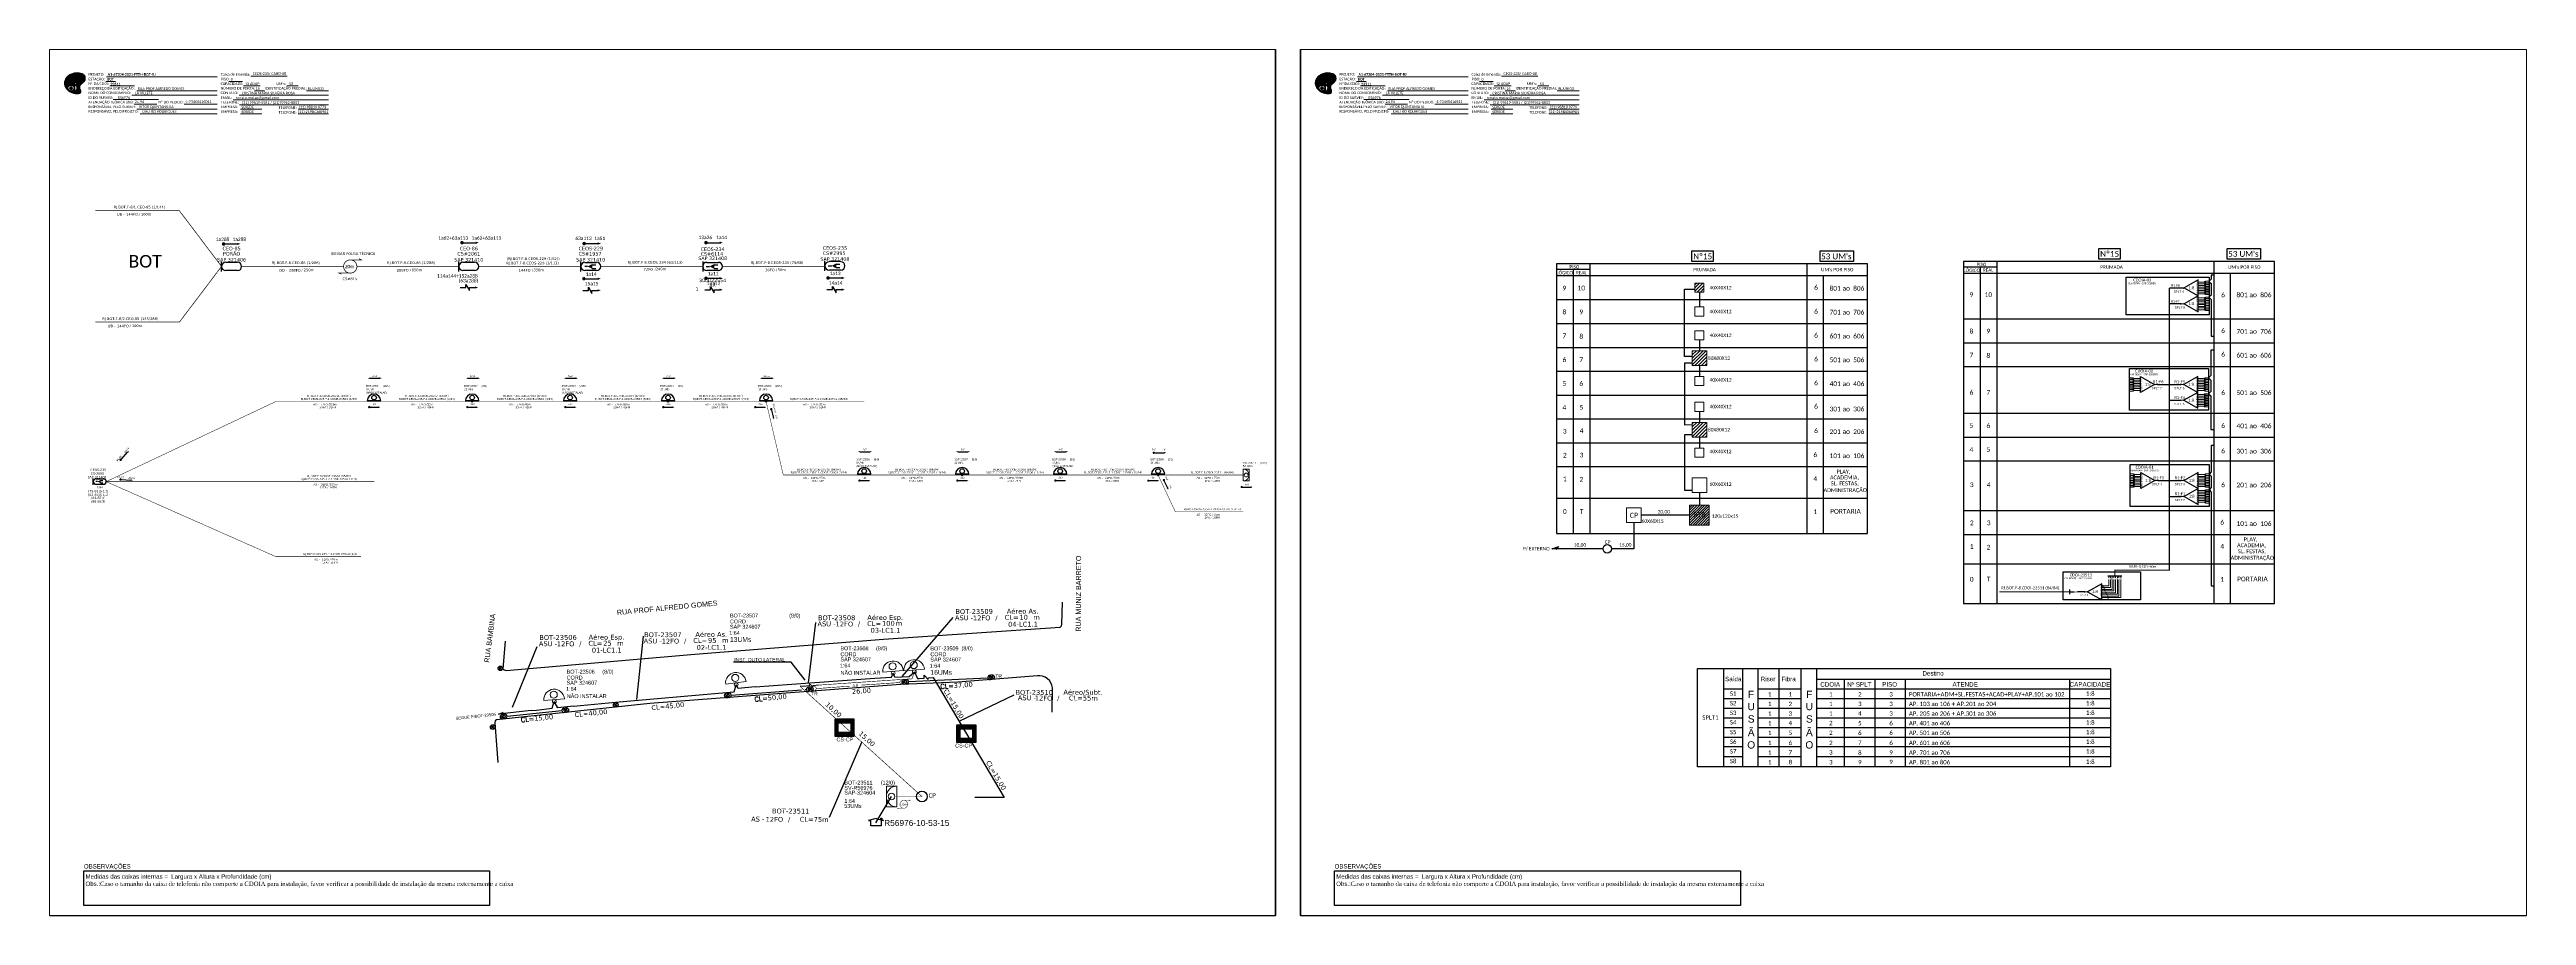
# Paper-space layout 'CDOI-23511' of a CAD drawing. Header units: metres. Extents: x -404 to 434, y 26 to 319.
# The model-space entities are those that its viewports show. They can reach past a viewport. Long polylines and large blocks are cut down to what shows.
import ezdxf
from ezdxf.enums import TextEntityAlignment as Align

# ---------------------------------------------------------------- set-up
doc = ezdxf.new("R2010")
doc.units = ezdxf.units.M
for name, color, linetype in [('10.1-Caixas Subterrâneas', 5, 'Continuous'), ('20.4-CEOS', 1, 'Continuous'), ('20.5-CABO AÉREO', 1, 'Continuous'), ('20.5-CEO', 1, 'Continuous'), ('CABO OPTICO EXISTENTE', 5, 'Continuous'), ('CAP a instalar', 1, 'Continuous'), ('CD de instalação futura', 8, 'Continuous'), ('celulas gpon', 7, 'Continuous'), ('Folga', 1, 'Continuous'), ('label_cabos', 7, 'Continuous'), ('Legenda', 1, 'Continuous'), ('Postes Existentes NA', 1, 'Continuous'), ('QUADRA', 7, 'Continuous'), ('SEGMENTO', 10, 'Continuous'), ('SETA', 7, 'Continuous'), ('Subida Lateral', 5, 'Continuous'), ('surveys', 7, 'Continuous'), ('surveys legendas', 7, 'Continuous')]:
    doc.layers.add(name, color=color, linetype=linetype)
for name, color, linetype, lineweight in [("20.0-LEGENDA DOS CDO'S", 1, 'Continuous', 0), ('20.1-CDO_INTERIOR', 1, 'Continuous', 0), ('20.2-CDO_POSTE', 1, 'Continuous', 5), ('20.6-CORDOALHA_SUPORTE', 7, 'Continuous', 25), ('40.1-ETIQUETAS', 1, 'Continuous', 20), ('CORDOALHA_SUPORTE', 7, 'Continuous', 25), ('Segmento Logradouro Texto', 238, 'Continuous', 0)]:
    doc.layers.add(name, color=color, linetype=linetype, lineweight=lineweight)
doc.layers.add('DROP DE CLIENTE', color=140, linetype='Continuous', plot=False)
doc.layers.add('EXTRA', color=50, linetype='Continuous', plot=False)
doc.styles.add('ARIAL', font='arial.ttf')
doc.styles.add('DIGICADE', font='arial.ttf')
doc.styles.add('ROMANS', font='romans.shx')
doc.styles.add('siredit', font='verdana.ttf')
doc.styles.add('WMF-Calibri0', font='calibri.ttf')
doc.styles.add('WMF-Calibri1', font='calibrib.ttf')
doc.linetypes.add('FENCELINE1', pattern='A,0.25,-0.1,[133,ltypeshp.shx,S=0.1,R=0,X=-0.1,Y=0],-0.1,1', length=1.45)
doc.dimstyles.new('CC', dxfattribs={"dimtxt": 0.8, "dimasz": 2, "dimexe": 0.18, "dimexo": 0.0625, "dimgap": 0.09, "dimtad": 0, "dimdec": 0, "dimrnd": 1, "dimzin": 0, "dimdsep": 46, "dimtxsty": 'siredit', "dimblk": 'NONE', "dimcen": 0, "dimse1": 1, "dimse2": 1, "dimsd1": 1, "dimsd2": 1, "dimclrt": 7, "dimadec": 0, "dimazin": 0, "dimtfac": 1, "dimtdec": 0, "dimtofl": 0, "dimtmove": 0, "dimatfit": 3, "dimfxl": 0, "dimtolj": 1, "dimtzin": 0, "dimarcsym": 0})
pattern_1 = [(45, (-5663.9408, 3105.9472), (-1.122532, 1.122532), [])]

# ---------------------------------------------------------------- blocks, each defined once
blk = doc.blocks.new('OI')
h = blk.add_hatch(color=40)
edge = h.paths.add_edge_path()
edge.add_spline(control_points=[(4.4, -0.7), (3.9, -1), (3.3, -1.5), (2.8, -2.6), (2.9, -3.5), (3.1, -4.3), (3.3, -4.9), (3.4, -5.4), (3.4, -5.9), (3.2, -6.4), (2.5, -6.6), (1.7, -6.6), (0.6, -6.7), (-0.6, -6.4), (-1.6, -6.1), (-2.8, -5.6), (-3.9, -4.8), (-4.9, -3.7), (-5.3, -2.6), (-5.6, -1.9), (-5.8, -1), (-5.7, 0.5), (-5.1, 2), (-4.1, 3), (-3.3, 3.6), (-2.4, 4.2), (-1.4, 4.4), (-0.6, 4.7), (0.8, 4.9), (2.2, 5), (3.8, 4.6), (4.7, 4.2), (5.4, 3.7), (5.8, 3), (6, 2.2), (6, 1.5), (5.7, 0.6), (5.3, 0.1), (4.9, -0.4), (4.5, -0.6), (4.4, -0.7)], knot_values=[0, 0, 0, 0, 1.60434, 2.417191, 3.427595, 4.282808, 4.776746, 5.304182, 5.888771, 6.258406, 6.858137, 7.79129, 8.986195, 10.124242, 11.187857, 12.242908, 13.953784, 15.414161, 16.515391, 17.349188, 17.675853, 19.552021, 21.515531, 22.568638, 23.63245, 24.621084, 25.782718, 26.745347, 27.142653, 29.870543, 31.004649, 31.921532, 32.709589, 33.801391, 34.042471, 35.192333, 35.971461, 36.628871, 37.254359, 37.836911, 37.836911, 37.836911, 37.836911], degree=3, periodic=0)
h.paths.add_polyline_path([(1.1, -0.9, -1), (0, -0.9, -1)], flags=16)
edge = h.paths.add_edge_path(flags=16)
edge.add_ellipse((0.6, -3.6), major_axis=(-0.02, 1.71), ratio=0.361305, start_angle=0, end_angle=360)
h.paths.add_polyline_path([(-0.4, -3.6, -1), (-3.8, -3.6, -1)], flags=16)
edge = h.paths.add_edge_path(flags=0)
edge.add_ellipse((-2.1, -3.6), major_axis=(0, 0.885), ratio=0.758294, start_angle=0, end_angle=360)
at = {"color": 40}
for centre, radius in [((-2.1, -3.6), 1.72), ((0.5, -0.9), 0.587)]:
    blk.add_circle(centre, radius, dxfattribs=at)
blk.add_ellipse((-2.1, -3.6), major_axis=(0, 0.885), ratio=0.758294, start_param=-3.141592653589792, end_param=3.141592653589792, dxfattribs=at)
blk.add_ellipse((0.6, -3.6), major_axis=(-0.02, 1.71), ratio=0.361305, dxfattribs=at)
at = {"color": 40, "start_tangent": (-0.800898, -0.598801), "end_tangent": (-0.800898, -0.598801)}
blk.add_spline([(4.4, -0.7), (3.2, -1.8), (2.9, -2.5), (2.9, -3.5), (3.1, -4.4), (3.3, -4.8), (3.4, -5.4), (3.4, -6), (3.2, -6.3), (2.7, -6.5), (1.7, -6.6), (0.5, -6.6), (-0.6, -6.4), (-1.6, -6.1), (-2.6, -5.7), (-3.9, -4.7), (-4.9, -3.6), (-5.4, -2.6), (-5.6, -1.8), (-5.7, -1.5), (-5.6, 0.4), (-4.8, 2.2), (-4.1, 3), (-3.3, 3.6), (-2.4, 4.1), (-1.3, 4.5), (-0.4, 4.7), (0, 4.8), (2.7, 4.8), (3.8, 4.5), (4.7, 4.2), (5.3, 3.7), (5.9, 2.7), (5.9, 2.5), (5.9, 1.3), (5.7, 0.6), (5.3, 0.1), (4.8, -0.4), (4.4, -0.7)], degree=3, dxfattribs=at)
blk = doc.blocks.new('CDOE_CT_POST_DESENHO')
at = {"color": 0}
blk.add_line((2.14, 0.39), (-2.11, 0.39), dxfattribs=at)
for centre, radius in [((0.01, 1.4), 0.733), ((0.01, 0), 0.393)]:
    blk.add_circle(centre, radius, dxfattribs=at)
blk.add_arc((0.01, 0.39), 2.12, 0, 180, dxfattribs=at)
blk = doc.blocks.new('Inst CDOE-8 CAIXA DIST OPT CDOE 48F_8D C_SPL OPTAP')
at = {"layer": "20.0-LEGENDA DOS CDO'S", "color": 0, "style": 'ARIAL'}
for tag, p, height in [('FID', (0.12, 5.25), 0.8), ('FIBRAS_UTILIZADAS', (2.38, 5.26), 0.8), ('1:XX', (-0.01, 1.7), 0.8), ('SAP', (0.12, 2.96), 0.8), ('CORDOALHA', (0.12, 4.02), 0.8), ('UMS', (0.14, 0.22), 1)]:
    blk.add_attdef(tag, p, '', height=height, rotation=0.118, dxfattribs=at)
at = {"layer": "20.0-LEGENDA DOS CDO'S", "color": 0}
for tag, p, style, flags in [('ID_ATIVIDADE', (0.12, 6.47), 'ARIAL', 3), ('FATOR', (7.92, 6.47), 'ARIAL', 1), ('QTDE', (0.23, -0.97), 'DIGICADE', 3)]:
    blk.add_attdef(tag, p, '', height=0.8, rotation=0.118, dxfattribs=dict(at, style=style, flags=flags))
blk = doc.blocks.new('*X70')
at = {"color": 0, "linetype": 'Continuous'}
for p, q in [((-1.25, 0.34099), (-0.49099, 1.1)), ((-1.25, 0.517767), (-0.667767, 1.1)), ((-1.25, 0.694544), (-0.844544, 1.1)), ((-1.25, 0.87132), (-1.02132, 1.1)), ((-1.25, 1.048097), (-1.198097, 1.1)), ((-1.25, 0.164214), (-0.8035, 0.610714)), ((-1.25, -0.012563), (-0.8035, 0.433937)), ((-1.25, -0.18934), (-0.8035, 0.25716)), ((-1.25, -0.366117), (-0.8035, 0.080383)), ((-0.789214, 0.625), (-0.314214, 1.1)), ((-0.612437, 0.625), (-0.137437, 1.1)), ((-0.43566, 0.625), (0.03934, 1.1)), ((-0.258883, 0.625), (0.216117, 1.1)), ((-0.082107, 0.625), (0.392893, 1.1)), ((0.09467, 0.625), (0.56967, 1.1)), ((0.271447, 0.625), (0.746447, 1.1)), ((0.448223, 0.625), (0.923223, 1.1)), ((0.625, 0.625), (1.1, 1.1)), ((0.801777, 0.625), (1.25, 1.073223)), ((0.8035, 0.449947), (1.25, 0.896447)), ((0.8035, 0.27317), (1.25, 0.71967)), ((0.8035, 0.096393), (1.25, 0.542893)), ((0.8035, -0.080383), (1.25, 0.366117)), ((0.8035, -0.25716), (1.25, 0.18934)), ((0.8035, -0.433937), (1.25, 0.012563)), ((-1.25, -0.542893), (-0.8035, -0.096393)), ((-1.25, -0.71967), (-0.8035, -0.27317)), ((-1.25, -0.896447), (-0.8035, -0.449947)), ((-1.25, -1.073223), (-0.801777, -0.625)), ((-1.1, -1.1), (-0.625, -0.625)), ((-0.923223, -1.1), (-0.448223, -0.625)), ((-0.746447, -1.1), (-0.271447, -0.625)), ((-0.56967, -1.1), (-0.09467, -0.625)), ((-0.392893, -1.1), (0.082107, -0.625)), ((-0.216117, -1.1), (0.258883, -0.625)), ((-0.03934, -1.1), (0.43566, -0.625)), ((0.137437, -1.1), (0.612437, -0.625)), ((0.314214, -1.1), (0.789214, -0.625)), ((0.49099, -1.1), (1.25, -0.34099)), ((0.667767, -1.1), (1.25, -0.517767)), ((0.8035, -0.610714), (1.25, -0.164214)), ((0.844544, -1.1), (1.25, -0.694544)), ((1.02132, -1.1), (1.25, -0.87132)), ((1.198097, -1.1), (1.25, -1.048097))]:
    blk.add_line(p, q, dxfattribs=at)
blk = doc.blocks.new('MANHOLE_MQ')
at = {"color": 0, "linetype": 'Continuous'}
for p, q in [((0.0000062, 0.0000057), (-0.0000063, 0.0000057)), ((-0.0000063, 0.0000057), (-0.0000063, -0.0000053)), ((-0.000004, 0.0000033), (0.000004, 0.0000033)), ((-0.000004, -0.0000029), (-0.000004, 0.0000033)), ((0.000004, 0.0000033), (0.000004, -0.0000029)), ((0.0000062, -0.0000053), (0.0000062, 0.0000057)), ((-0.0000063, -0.0000053), (0.0000062, -0.0000053)), ((0.000004, -0.0000029), (-0.000004, -0.0000029)), ((0.000004, -0.0000029), (0.000004, -0.0000029))]:
    blk.add_line(p, q, dxfattribs=at)
at = {"color": 0, "linetype": 'Continuous', "xscale": 5e-06, "yscale": 5e-06, "zscale": 1e-05}
blk.add_blockref('*X70', (0, 0.0000002), dxfattribs=at)
blk = doc.blocks.new('CDOE_CT_POSTE')
at = {"layer": "20.0-LEGENDA DOS CDO'S", "color": 0, "style": 'ARIAL'}
for tag, p in [('CDO_N', (0.12, 5.25)), ('CORDOALHA', (0.12, 4.02)), ('SAP', (0.12, 2.96)), ('1:XX', (0.14, 1.23)), ('UMS', (0.14, 0.22))]:
    blk.add_attdef(tag, p, '', height=0.68, rotation=0.118, dxfattribs=at)
blk.add_attdef('FIBRAS_UTILIZADAS', text='', height=0.68, rotation=0.118, dxfattribs=at).set_placement((7.83, 5.26), align=Align.CENTER)
blk = doc.blocks.new('Inst CORD BENZINAL 4.55MM 3F (sem recursos)')
at = {"layer": '20.6-CORDOALHA_SUPORTE', "color": 0, "lineweight": 0, "style": 'ROMANS'}
for tag, p, flags in [('FATOR', (-5.2, -4.44), 3), ('ID_ATIVIDADE', (-5.2, -6.67), 3), ('FID', (-5.2, -8.9), 1)]:
    blk.add_attdef(tag, p, '', height=1, dxfattribs=dict(at, flags=flags))
blk.add_attdef('LANCE', text='', height=1, dxfattribs=at).set_placement((-0.54, -2.21), align=Align.RIGHT)
at = {"layer": '20.6-CORDOALHA_SUPORTE', "color": 0, "style": 'siredit'}
blk.add_attdef('QTDE', (-0.54, -2.21), '', height=1, rotation=359.69, dxfattribs=at)
blk = doc.blocks.new('Inst CB AS CFOA-SM-ASU-120-S-12')
at = {"layer": 'label_cabos', "color": 0, "style": 'siredit'}
for tag, flags, p in [('ID_ATIVIDADE', 3, (1.31, 2.67)), ('FATOR', 1, (11.56, 2.55))]:
    blk.add_attdef(tag, text='', height=1, rotation=359.69, dxfattribs=dict(at, flags=flags)).set_placement(p, align=Align.MIDDLE_CENTER)
for tag, p in [('TIPO_CABO', (1.26, 0)), ('DESTINO_CABO', (3.13, 1.26)), ('CABO', (4.69, -0.05)), ('/', (7.71, -0.05)), ('LANCE', (10.81, 0)), ('TIPO_CABO', (13.11, 1.24)), ('UND', (15.96, 0)), ('FID', (13.15, -1.41))]:
    blk.add_attdef(tag, text='', height=1, rotation=359.69, dxfattribs=at).set_placement(p, align=Align.MIDDLE_CENTER)
blk.add_attdef('QTDE', (12.43, -0.47), '', height=1, rotation=359.69, dxfattribs=at)
blk = doc.blocks.new('_None')
blk = doc.blocks.new('Inst CB ESP CFOA-SM-ASU-120-S-12')
at = {"layer": 'label_cabos', "color": 0, "style": 'siredit'}
for tag, flags, p in [('ID_ATIVIDADE', 3, (1.31, 2.67)), ('FATOR', 1, (11.56, 2.55))]:
    blk.add_attdef(tag, text='', height=1, rotation=359.69, dxfattribs=dict(at, flags=flags)).set_placement(p, align=Align.MIDDLE_CENTER)
for tag, p in [('TIPO_CABO', (1.26, 0)), ('DESTINO_CABO', (3.13, 1.26)), ('CABO', (4.69, -0.05)), ('/', (7.71, -0.05)), ('LANCE', (10.81, 0)), ('TIPO_CABO', (13.11, 1.24)), ('UND', (15.96, 0)), ('FID', (13.15, -1.41))]:
    blk.add_attdef(tag, text='', height=1, rotation=359.69, dxfattribs=at).set_placement(p, align=Align.MIDDLE_CENTER)
blk.add_attdef('QTDE', (12.43, -0.47), '', height=1, rotation=359.69, dxfattribs=at)
blk = doc.blocks.new('LEGENDA DOS CABOS')
at = {"layer": 'EXTRA', "color": 0, "style": 'siredit'}
for tag, p in [('ID', (4.6, 0.97)), ('XX', (9.03, 0.97))]:
    blk.add_attdef(tag, text='', height=0.48, rotation=359.69, dxfattribs=at).set_placement(p, align=Align.MIDDLE_CENTER)
at = {"layer": 'Legenda', "color": 0, "style": 'siredit'}
for tag, p in [('TIPO_CABO', (1.31, 0)), ('CABO', (4.69, -0.05)), ('/', (6.81, -0.05)), ('METROS', (10.03, -0.05))]:
    blk.add_attdef(tag, text='', height=0.8, rotation=359.69, dxfattribs=at).set_placement(p, align=Align.MIDDLE_CENTER)
blk = doc.blocks.new('A$C07E14978')
at = {"layer": 'Folga', "color": 0, "const_width": 0.137}
for points in [[(2.23, 0.28), (0.03, 0.28), (0.47, 0.06)], [(2.23, 2.92), (4.42, 2.92), (3.98, 3.13)]]:
    blk.add_lwpolyline(points, dxfattribs=at)
at = {"layer": 'Folga', "color": 0, "const_width": 0.146}
blk.add_lwpolyline([(2.23, 2.92, 1.000012), (2.23, 0.28, 0.999978)], format="xyb", close=True, dxfattribs=at)
at = {"layer": 'Folga', "color": 0}
blk.add_text('10m', height=0.659, dxfattribs=at).set_placement((1.38, 1.27))
blk = doc.blocks.new('SPLT_1-8_SC-APC')
at = {"color": 1, "lineweight": 0}
blk.add_lwpolyline([(-17, -7.5), (-19.3, -7.5)], dxfattribs=at)
at = {"color": 1}
blk.add_lwpolyline([(-7.4, -2.1), (-17, -7.5), (-7.4, -13), (-7.4, -2.1)], dxfattribs=at)
at = {"color": 3, "lineweight": 0}
for points in [[(-3, -3.5), (-7.4, -3.5)], [(-7.4, -4.7), (-3, -4.7)], [(-7.4, -5.8), (-3, -5.8)], [(-7.4, -7), (-3, -7)], [(-7.4, -8.1), (-3, -8.1)], [(-7.4, -9.3), (-3, -9.3)], [(-7.4, -10.4), (-3, -10.4)], [(-7.4, -11.6), (-3, -11.6)], [(-2.4, -3), (-2.4, -4)], [(-2.4, -3), (0, -3)], [(-2.4, -4), (0, -4)], [(-2.4, -4.2), (-2.4, -5.2)], [(-2.4, -4.2), (0, -4.2)], [(-2.4, -5.2), (0, -5.2)], [(-2.4, -5.3), (-2.4, -6.3)], [(-2.4, -5.3), (0, -5.3)], [(-2.4, -6.3), (0, -6.3)], [(-2.4, -6.5), (-2.4, -7.5)], [(-2.4, -6.5), (0, -6.5)], [(-2.4, -7.5), (0, -7.5)], [(-2.4, -7.6), (-2.4, -8.6)], [(-2.4, -7.6), (0, -7.6)], [(-2.4, -8.6), (0, -8.6)], [(-2.4, -8.8), (-2.4, -9.8)], [(-2.4, -8.8), (0, -8.8)], [(-2.4, -9.8), (0, -9.8)], [(-2.4, -9.9), (-2.4, -10.9)], [(-2.4, -9.9), (0, -9.9)], [(-2.4, -10.9), (0, -10.9)], [(-2.4, -11.1), (-2.4, -12.1)], [(-2.4, -11.1), (0, -11.1)], [(-2.4, -12.1), (0, -12.1)]]:
    blk.add_lwpolyline(points, dxfattribs=at)
for points in [[(-3, -3.2), (-2.4, -3.2), (-2.4, -3.8), (-3, -3.8)], [(-3, -4.4), (-2.4, -4.4), (-2.4, -5), (-3, -5)], [(-3, -5.5), (-2.4, -5.5), (-2.4, -6.1), (-3, -6.1)], [(-3, -6.7), (-2.4, -6.7), (-2.4, -7.3), (-3, -7.3)], [(-3, -7.8), (-2.4, -7.8), (-2.4, -8.4), (-3, -8.4)], [(-3, -9), (-2.4, -9), (-2.4, -9.6), (-3, -9.6)], [(-3, -10.1), (-2.4, -10.1), (-2.4, -10.7), (-3, -10.7)], [(-3, -11.3), (-2.4, -11.3), (-2.4, -11.9), (-3, -11.9)]]:
    blk.add_lwpolyline(points, close=True, dxfattribs=at)
at = {"color": 1, "style": 'ARIAL'}
for s, height, p in [('1:8', 2, (-13.9, -8.4)), ('S1', 0.75, (-8.7, -3.8)), ('S2', 0.75, (-8.7, -5)), ('S3', 0.75, (-8.7, -6.2)), ('S4', 0.75, (-8.7, -7.4)), ('S5', 0.75, (-8.7, -8.6)), ('S6', 0.75, (-8.7, -9.7)), ('S7', 0.75, (-8.7, -10.8)), ('S8', 0.75, (-8.7, -11.9))]:
    blk.add_text(s, height=height, dxfattribs=at).set_placement(p)
blk = doc.blocks.new('SPLITTER_')
blk.add_point((0, 0))
at = {"style": 'ARIAL', "flags": 4}
blk.add_attdef('SPLT', (0, -3.3), '', height=1.5, dxfattribs=at)
blk = doc.blocks.new('SPLT_1-8_SC-APC_ESQ')
at = {"color": 3, "lineweight": 0}
for points in [[(2.4, -3), (0, -3)], [(2.4, -4), (0, -4)], [(2.4, -4.2), (0, -4.2)], [(2.4, -5.2), (0, -5.2)], [(2.4, -5.3), (0, -5.3)], [(2.4, -6.3), (0, -6.3)], [(2.4, -6.5), (0, -6.5)], [(2.4, -7.5), (0, -7.5)], [(2.4, -7.6), (0, -7.6)], [(2.4, -8.6), (0, -8.6)], [(2.4, -8.8), (0, -8.8)], [(2.4, -9.8), (0, -9.8)], [(2.4, -9.9), (0, -9.9)], [(2.4, -10.9), (0, -10.9)], [(2.4, -11.1), (0, -11.1)], [(2.4, -12.1), (0, -12.1)], [(2.4, -3), (2.4, -4)], [(2.4, -4.2), (2.4, -5.2)], [(2.4, -5.3), (2.4, -6.3)], [(2.4, -6.5), (2.4, -7.5)], [(2.4, -7.6), (2.4, -8.6)], [(2.4, -8.8), (2.4, -9.8)], [(2.4, -9.9), (2.4, -10.9)], [(2.4, -11.1), (2.4, -12.1)], [(3, -3.5), (7.4, -3.5)], [(7.4, -4.7), (3, -4.7)], [(7.4, -5.8), (3, -5.8)], [(7.4, -7), (3, -7)], [(7.4, -8.1), (3, -8.1)], [(7.4, -9.3), (3, -9.3)], [(7.4, -10.4), (3, -10.4)], [(7.4, -11.6), (3, -11.6)]]:
    blk.add_lwpolyline(points, dxfattribs=at)
for points in [[(3, -3.2), (2.4, -3.2), (2.4, -3.8), (3, -3.8)], [(3, -4.4), (2.4, -4.4), (2.4, -5), (3, -5)], [(3, -5.5), (2.4, -5.5), (2.4, -6.1), (3, -6.1)], [(3, -6.7), (2.4, -6.7), (2.4, -7.3), (3, -7.3)], [(3, -7.8), (2.4, -7.8), (2.4, -8.4), (3, -8.4)], [(3, -9), (2.4, -9), (2.4, -9.6), (3, -9.6)], [(3, -10.1), (2.4, -10.1), (2.4, -10.7), (3, -10.7)], [(3, -11.3), (2.4, -11.3), (2.4, -11.9), (3, -11.9)]]:
    blk.add_lwpolyline(points, close=True, dxfattribs=at)
at = {"color": 1}
blk.add_lwpolyline([(7.4, -2.1), (17, -7.5), (7.4, -13), (7.4, -2.1)], dxfattribs=at)
at = {"color": 1, "lineweight": 0}
blk.add_lwpolyline([(17, -7.5), (19.3, -7.5)], dxfattribs=at)
at = {"color": 1, "style": 'ARIAL'}
for s, height, p in [('S2', 0.75, (7.6, -5)), ('S3', 0.75, (7.6, -6.2)), ('S4', 0.75, (7.6, -7.4)), ('S5', 0.75, (7.5, -8.6)), ('S6', 0.75, (7.6, -9.7)), ('S7', 0.75, (7.6, -10.8)), ('S8', 0.75, (7.6, -11.9)), ('S1', 0.75, (7.7, -3.8)), ('1:8', 2, (10.5, -8.4))]:
    blk.add_text(s, height=height, dxfattribs=at).set_placement(p)
blk = doc.blocks.new('SPLT_1-8_DIV_DIR')
h = blk.add_hatch(color=3)
h.dxf.hatch_style = 1
edge = h.paths.add_edge_path()
edge.add_arc((12.8, 4), 0.242, 0, 360)
h = blk.add_hatch(color=3)
h.dxf.hatch_style = 1
edge = h.paths.add_edge_path()
edge.add_arc((13.3, 2.9), 0.242, 0, 360)
h = blk.add_hatch(color=3)
h.dxf.hatch_style = 1
edge = h.paths.add_edge_path()
edge.add_arc((13.8, 1.7), 0.242, 0, 360)
h = blk.add_hatch(color=3)
h.dxf.hatch_style = 1
edge = h.paths.add_edge_path()
edge.add_arc((14.3, 0.6), 0.242, 0, 360)
h = blk.add_hatch(color=3)
h.dxf.hatch_style = 1
edge = h.paths.add_edge_path()
edge.add_arc((14.8, -0.6), 0.242, 0, 360)
h = blk.add_hatch(color=3)
h.dxf.hatch_style = 1
edge = h.paths.add_edge_path()
edge.add_arc((15.3, -1.7), 0.242, 0, 360)
h = blk.add_hatch(color=3)
h.dxf.hatch_style = 1
edge = h.paths.add_edge_path()
edge.add_arc((15.8, -2.9), 0.242, 0, 360)
h = blk.add_hatch(color=3)
h.dxf.hatch_style = 1
edge = h.paths.add_edge_path()
edge.add_arc((16.3, -4), 0.242, 0, 360)
at = {"color": 1, "lineweight": 0}
blk.add_lwpolyline([(2.2, 0), (0, 0)], dxfattribs=at)
at = {"color": 1}
blk.add_lwpolyline([(11.9, 5.4), (2.2, 0), (11.9, -5.4), (11.9, 5.4)], dxfattribs=at)
at = {"color": 7, "lineweight": 0}
for points in [[(12.8, 4), (11.9, 4)], [(11.9, 2.9), (13.3, 2.9)], [(11.9, 1.7), (13.8, 1.7)], [(11.9, 0.6), (14.3, 0.6)], [(11.9, -0.6), (14.8, -0.6)], [(11.9, -1.7), (15.3, -1.7)], [(11.9, -2.9), (15.8, -2.9)], [(11.9, -4), (16.3, -4)]]:
    blk.add_lwpolyline(points, dxfattribs=at)
at = {"color": 3}
for centre in [(12.8, 4), (13.3, 2.9), (13.8, 1.7), (14.3, 0.6), (14.8, -0.6), (15.3, -1.7), (15.8, -2.9), (16.3, -4)]:
    blk.add_circle(centre, 0.242, dxfattribs=at)
at = {"color": 1, "style": 'ARIAL'}
for s, height, p in [('1:8', 2, (5.3, -0.9)), ('S1', 0.75, (10.5, 3.8)), ('S2', 0.75, (10.5, 2.6)), ('S3', 0.75, (10.5, 1.4)), ('S4', 0.75, (10.5, 0.2)), ('S5', 0.75, (10.5, -1)), ('S6', 0.75, (10.5, -2.1)), ('S7', 0.75, (10.5, -3.2)), ('S8', 0.75, (10.5, -4.4))]:
    blk.add_text(s, height=height, dxfattribs=at).set_placement(p)

msp = doc.modelspace()

# ---------------------------------------------------------------- hatches: boundary and pattern name
h = msp.add_hatch()
h.set_pattern_fill('LINE', color=1, scale=0.5, angle=45)
h.paths.add_polyline_path([(-103.5, -66), (-109.7, -66), (-109.7, -72.2), (-103.5, -72.2)])
h = msp.add_hatch(color=3)
h.dxf.hatch_style = 1
edge = h.paths.add_edge_path()
edge.add_arc((223.7, -69.4), 0.256, 0, 360)
h = msp.add_hatch(color=3)
h.dxf.hatch_style = 1
edge = h.paths.add_edge_path()
edge.add_arc((223.7, -80.3), 0.256, 0, 360)
h = msp.add_hatch()
h.set_pattern_fill('LINE', color=1, scale=0.5, angle=45)
h.set_pattern_definition(pattern_1)
h.paths.add_polyline_path([(-111.5, -122.5), (-101.6, -122.5), (-101.6, -112.4), (-111.5, -112.4)])
h = msp.add_hatch(color=3)
h.dxf.hatch_style = 1
edge = h.paths.add_edge_path()
edge.add_arc((207.8, -135.5), 0.256, 0, 360)
h = msp.add_hatch(color=3)
h.dxf.hatch_style = 1
edge = h.paths.add_edge_path()
edge.add_arc((223.5, -135.5), 0.256, -180, 180, ccw=False)
h = msp.add_hatch(color=3)
h.dxf.hatch_style = 1
edge = h.paths.add_edge_path()
edge.add_arc((223.5, -146.4), 0.256, -180, 180, ccw=False)
h = msp.add_hatch()
h.set_pattern_fill('LINE', color=1, scale=0.5, angle=45)
h.set_pattern_definition(pattern_1)
h.paths.add_polyline_path([(-111.5, -171.6), (-101.6, -171.6), (-101.6, -161.6), (-111.5, -161.6)])
h = msp.add_hatch(color=3)
h.dxf.hatch_style = 1
edge = h.paths.add_edge_path()
edge.add_arc((208, -201.5), 0.256, 0, 360)
h = msp.add_hatch(color=3)
h.dxf.hatch_style = 1
edge = h.paths.add_edge_path()
edge.add_arc((223.7, -201.5), 0.256, 0, 360)
h = msp.add_hatch()
h.set_pattern_fill('ANSI31', color=1, scale=10, style=0)
h.set_pattern_definition([(45, (-724.9953, -616.012), (-0.8838835, 0.8838835), [])])
h.paths.add_polyline_path([(-113.4, -232), (-99.8, -232), (-99.8, -218.3), (-113.4, -218.3)])
h.paths.add_polyline_path([(-111.4, -227.7), (-101.3, -227.7), (-101.3, -222.5), (-111.4, -222.5)], flags=24)
h = msp.add_hatch(color=3)
h.dxf.hatch_style = 1
edge = h.paths.add_edge_path()
edge.add_arc((223.7, -212.4), 0.256, 0, 360)
h = msp.add_hatch(color=3)
h.dxf.hatch_style = 1
edge = h.paths.add_edge_path()
edge.add_arc((157.5, -277.8), 0.205, 0, 360)

# ---------------------------------------------------------------- linework, layer by layer
at = {"color": 7}
for p, q in [((-1058.9, -146.8), (-1068.1, -146.8)), ((-924.4, -146.8), (-933.6, -146.8)), ((-722.7, -197.2), (-732, -197.2)), ((-588.3, -197.2), (-597.5, -197.2))]:
    msp.add_line(p, q, dxfattribs=at)
for p, q in [((-107.9, -330.4), (175.3, -330.4)), ((-107.9, -397.8), (-107.9, -330.4)), ((-90.1, -330.4), (-90.1, -397.8)), ((-77, -330.4), (-77, -397.8)), ((-66.2, -397.8), (-66.2, -330.4)), ((-52.1, -330.4), (-52.1, -397.8)), ((-37.1, -330.4), (-37.1, -397.8)), ((-26.3, -330.4), (-26.3, -397.8)), ((-26.3, -337.7), (175.3, -337.7)), ((-7.3, -337.7), (-7.3, -397.8)), ((13.7, -337.7), (13.7, -397.8)), ((34.6, -337.7), (34.6, -397.8)), ((147.3, -337.7), (147.3, -397.8)), ((175.3, -330.4), (175.3, -397.8)), ((-90.1, -344.4), (-77, -344.4)), ((-90.1, -351), (-77, -351)), ((-66.2, -344.4), (-37.1, -344.4)), ((-66.2, -351), (-37.1, -351)), ((-26.3, -344.4), (175.3, -344.4)), ((-26.3, -351), (175.3, -351)), ((-90.1, -357.6), (-77, -357.6)), ((-90.1, -364.2), (-77, -364.2)), ((-90.1, -370.8), (-77, -370.8)), ((-66.2, -357.6), (-37.1, -357.6)), ((-66.2, -364.2), (-37.1, -364.2)), ((-66.2, -370.8), (-37.1, -370.8)), ((-26.3, -357.6), (175.3, -357.6)), ((-26.3, -364.2), (175.3, -364.2)), ((-26.3, -370.8), (175.3, -370.8)), ((-90.1, -377.4), (-77, -377.4)), ((-90.1, -384), (-77, -384)), ((-90.1, -390.7), (-77, -390.7)), ((-66.2, -377.4), (-37.1, -377.4)), ((-66.2, -384), (-37.1, -384)), ((-66.2, -390.7), (-37.1, -390.7)), ((-26.3, -377.4), (175.3, -377.4)), ((-26.3, -384), (175.3, -384)), ((-26.3, -390.7), (175.3, -390.7)), ((175.3, -397.8), (-107.9, -397.8))]:
    msp.add_line(p, q)
at = {"color": 0}
for p, q in [((-1262.5, -469.2), (-984.3, -469.2)), ((-1262.5, -492.9), (-1262.5, -469.2)), ((-984.3, -469.2), (-984.3, -492.9)), ((-356.8, -469.2), (-78.5, -469.2)), ((-356.8, -492.9), (-356.8, -469.2)), ((-78.5, -469.2), (-78.5, -492.9)), ((-984.3, -492.9), (-1262.5, -492.9)), ((-78.5, -492.9), (-356.8, -492.9))]:
    msp.add_line(p, q, dxfattribs=at)
for points in [[(-1286.1, -499.8), (-445.1, -499.8), (-445.1, 94.2), (-1286.1, 94.2)], [(-380.3, -499.8), (460.7, -499.8), (460.7, 94.2), (-380.3, 94.2)]]:
    msp.add_lwpolyline(points, close=True)
at = {"color": 7, "lineweight": 0}
for points in [[(-1247.5, 72.2), (-1240.9, 72.2)], [(-1247, 75.5), (-1171, 75.5)], [(-1244.8, 69.2), (-1227.8, 69.2)], [(-1163.2, 72.3), (-1153.7, 72.3)], [(-1153.1, 69.2), (-1141.5, 69.2)], [(-1148.1, 76), (-1123, 76)], [(-1123.2, 69.2), (-1115.5, 69.2)], [(-341.7, 72.2), (-335.2, 72.2)], [(-341.2, 75.5), (-265.2, 75.5)], [(-339.1, 69.2), (-322.1, 69.2)], [(-257.4, 72.3), (-248, 72.3)], [(-247.4, 69.2), (-235.8, 69.2)], [(-242.4, 76), (-217.3, 76)], [(-217.5, 69.2), (-209.8, 69.2)], [(-1242.5, 59.8), (-1211.4, 59.8)], [(-1229.7, 62.8), (-1171, 62.8)], [(-1228, 56.8), (-1212.4, 56.8)], [(-1226.2, 65.9), (-1171, 65.9)], [(-1226.2, 53.2), (-1171, 53.2)], [(-1193.7, 56.8), (-1171, 56.8)], [(-1160.1, 59.6), (-1094.8, 59.6)], [(-1156, 62.8), (-1094.8, 62.8)], [(-1155.8, 56.3), (-1094.8, 56.3)], [(-1155.2, 53.2), (-1140.4, 53.2)], [(-1145.6, 65.9), (-1138.6, 65.9)], [(-1115.6, 53.2), (-1094.8, 53.2)], [(-1109.9, 65.9), (-1094.8, 65.9)], [(-336.7, 59.8), (-305.7, 59.8)], [(-323.9, 62.8), (-265.2, 62.8)], [(-322.2, 56.8), (-306.7, 56.8)], [(-320.5, 65.9), (-265.2, 65.9)], [(-320.5, 53.2), (-265.2, 53.2)], [(-288, 56.8), (-265.2, 56.8)], [(-254.3, 59.6), (-189.1, 59.6)], [(-250.3, 62.8), (-189.1, 62.8)], [(-250, 56.3), (-189.1, 56.3)], [(-249.4, 53.2), (-234.6, 53.2)], [(-239.8, 65.9), (-232.9, 65.9)], [(-209.8, 53.2), (-189.1, 53.2)], [(-204.1, 65.9), (-189.1, 65.9)], [(-1223.8, 50), (-1171, 50)], [(-1155.2, 50), (-1140.4, 50)], [(-1115.6, 50), (-1094.8, 50)], [(-318, 50), (-265.2, 50)], [(-249.4, 50), (-234.6, 50)], [(-209.8, 50), (-189.1, 50)]]:
    msp.add_lwpolyline(points, dxfattribs=at)
at = {"color": 7}
for points, const_width in [([(-1167.3, -39.2, 1), (-1166.1, -39.2, 1)], 1.19), ([(-1079.8, -50.1, 1.000012), (-1079.8, -59.2, 0.999978)], 0.504), ([(-1003.8, -38.3, 1), (-1002.6, -38.3, 1)], 1.19), ([(-920, -38.9, 1), (-918.8, -38.9, 1)], 1.19), ([(-836.4, -38.3, 1), (-835.2, -38.3, 1)], 1.19), ([(-920.1, -63, 1), (-919, -63, 1)], 1.19), ([(-836.4, -62.7, 1), (-835.2, -62.7, 1)], 1.19), ([(-752.7, -62.5, 1), (-751.5, -62.5, 1)], 1.19), ([(-1067.2, -151.1, 1), (-1066.4, -151.1, 1)], 0.777), ([(-999.9, -151.1, 1), (-999.2, -151.1, 1)], 0.777), ([(-932.7, -151.1, 1), (-931.9, -151.1, 1)], 0.777), ([(-865.5, -151.1, 1), (-864.7, -151.1, 1)], 0.777), ([(-802.4, -151.1, 1), (-801.6, -151.1, 1)], 0.777), ([(-791.1, -152.1, 1), (-791, -152.9, 1)], 0.777), ([(-1237.6, -187.6, 1), (-1237, -187, 1)], 0.777), ([(-529.1, -182.4, 1), (-528.3, -182.4, 1)], 0.777), ([(-1237.8, -200.8, 1), (-1237, -200.8, 1)], 0.777), ([(-731, -201.5, 1), (-730.2, -201.5, 1)], 0.777), ([(-663.8, -201.5, 1), (-663, -201.5, 1)], 0.777), ([(-596.6, -201.5, 1), (-595.8, -201.5, 1)], 0.777), ([(-532.8, -201.5, 1), (-532.1, -201.5, 1)], 0.777), ([(-521.9, -200.8, 1), (-521.6, -201.5, 1)], 0.777), ([(-468.8, -205.9, 1), (-468, -205.9, 1)], 0.777)]:
    msp.add_lwpolyline(points, format="xyb", close=True, dxfattribs=dict(at, const_width=const_width))
at = {"color": 7, "const_width": 0.472}
for points in [[(-1079.8, -50.1), (-1072.3, -50.1), (-1073.8, -49.3)], [(-1079.8, -59.2), (-1087.4, -59.2), (-1085.9, -59.9)]]:
    msp.add_lwpolyline(points, dxfattribs=at)
at = {"color": 7}
for points in [[(-111.8, -43.8), (-97.1, -43.8), (-97.1, -51.3), (-111.8, -51.3)], [(-23.7, -43.8), (-0.8, -43.8), (-0.8, -51.3), (-23.7, -51.3)], [(167.4, -42.2), (182, -42.2), (182, -49.6), (167.4, -49.6)], [(255.5, -42.2), (278.3, -42.2), (278.3, -49.6), (255.5, -49.6)]]:
    msp.add_lwpolyline(points, close=True, dxfattribs=at)
for points in [[(-1000.6, -69.1), (-1000.6, -67), (-998.1, -71.2), (-998.1, -69.1)], [(-916.5, -71), (-916.5, -68.9), (-914, -73.1), (-914, -71)], [(-832.8, -70.6), (-832.8, -68.5), (-830.3, -72.7), (-830.3, -70.6)], [(-749.1, -70.5), (-749.1, -68.4), (-746.6, -72.6), (-746.6, -70.5)]]:
    msp.add_lwpolyline(points, dxfattribs=at)
at = {"color": 0}
for points in [[(8.6, -52.7), (-204.7, -52.7)], [(-181.6, -56.8), (-204.7, -56.8)], [(287.8, -51.1), (74.5, -51.1)], [(97.6, -55.2), (74.5, -55.2)]]:
    msp.add_lwpolyline(points, dxfattribs=at)
for points in [[(-204.7, -52.7), (-204.7, -60.9)], [(-204.7, -60.9), (8.6, -60.9)], [(-204.7, -60.9), (8.6, -60.9)], [(-204.7, -60.9), (8.6, -60.9)], [(-204.7, -60.9), (-204.7, -237.9), (8.6, -237.9), (8.6, -60.9)], [(-204.7, -60.9), (8.6, -60.9)], [(-204.7, -60.9), (8.6, -60.9)], [(-193.1, -56.8), (-193.1, -60.9)], [(-193.1, -60.9), (-193.1, -237.9)], [(-181.6, -60.9), (-181.6, -52.7)], [(-181.6, -237.9), (-181.6, -60.9)], [(-33, -52.7), (-33, -60.9)], [(-33, -60.9), (-33, -237.9)], [(-21.4, -237.9), (-21.4, -60.9)], [(8.6, -60.9), (8.6, -52.7)], [(74.5, -51.1), (74.5, -59.3)], [(74.5, -59.3), (287.8, -59.3)], [(74.5, -59.3), (287.8, -59.3)], [(74.5, -59.3), (287.8, -59.3)], [(74.5, -59.3), (74.5, -285.9), (287.8, -285.9), (287.8, -59.3)], [(74.5, -59.3), (287.8, -59.3)], [(74.5, -59.3), (287.8, -59.3)], [(86, -55.2), (86, -59.3)], [(86, -59.3), (86, -285.9)], [(97.6, -59.3), (97.6, -51.1)], [(97.6, -285.9), (97.6, -59.3)], [(246.2, -51.1), (246.2, -59.3)], [(246.2, -59.3), (246.2, -285.9)], [(257.8, -285.9), (257.8, -59.3)], [(287.8, -59.3), (287.8, -51.1)], [(-204.7, -77.3), (8.6, -77.3)], [(-204.7, -77.3), (8.6, -77.3)], [(-204.7, -93.7), (8.6, -93.7)], [(74.5, -90.5), (287.8, -90.5)], [(74.5, -90.5), (287.8, -90.5)], [(-204.7, -110.1), (8.6, -110.1)], [(74.5, -106.9), (287.8, -106.9)], [(-204.7, -126.4), (8.6, -126.4)], [(74.5, -123.2), (287.8, -123.2)], [(-204.7, -142.8), (8.6, -142.8)], [(-204.7, -159.2), (8.6, -159.2)], [(74.5, -155.3), (287.8, -155.3)], [(-204.7, -175.6), (8.6, -175.6)], [(74.5, -171.7), (287.8, -171.7)], [(-204.7, -191.9), (8.6, -191.9)], [(74.5, -188), (287.8, -188)], [(-204.7, -213.6), (8.6, -213.6)], [(74.5, -222), (287.8, -222)], [(74.5, -238.4), (287.8, -238.4)], [(74.5, -258.7), (287.8, -258.7)]]:
    msp.add_lwpolyline(points)
at = {"color": 1, "lineweight": 0}
for points in [[(-103.5, -66), (-109.7, -66), (-109.7, -72.2), (-103.5, -72.2)], [(-101.6, -112.4), (-111.5, -112.4), (-111.5, -122.5), (-101.6, -122.5)], [(-101.6, -161.6), (-111.5, -161.6), (-111.5, -171.6), (-101.6, -171.6)], [(-113.4, -218.3), (-99.8, -218.3), (-99.8, -232), (-113.4, -232)]]:
    msp.add_lwpolyline(points, close=True, dxfattribs=at)
at = {"color": 1}
for points in [[(186.2, -61.9), (243, -61.9), (243, -87.7), (186.2, -87.7)], [(188.5, -124.5), (242.7, -124.5), (242.7, -153.3), (188.5, -153.3)], [(188.8, -190.4), (243, -190.4), (243, -219.2), (188.8, -219.2)], [(142.9, -264.2), (196, -264.2), (196, -283.3), (142.9, -283.3)]]:
    msp.add_lwpolyline(points, close=True, dxfattribs=at)
at = {"color": 3}
for points in [[(246.2, -60.6), (244.5, -60.6), (244.5, -63.3), (242.9, -64.9), (244.5, -66.4), (244.5, -74.2), (242.9, -75.7), (244.5, -77.3), (244.5, -102.4), (246.2, -102.4)], [(-111.5, -116.3), (-116.9, -116.3), (-116.9, -70.1), (-109.7, -70.1)], [(-106.6, -72.2), (-106.6, -82.4)], [(-106.6, -104.9), (-106.6, -112.4)], [(245.9, -112.1), (244.3, -112.1), (244.3, -129.5), (242.7, -131), (244.3, -132.5), (244.3, -140.4), (242.7, -141.9), (244.3, -143.4), (244.3, -166.5), (245.9, -166.5)], [(-111.5, -120.9), (-116.9, -120.9), (-116.9, -163.2), (-111.5, -163.1)], [(-106.6, -122.5), (-106.6, -130)], [(-106.6, -153.9), (-106.6, -161.5)], [(-111.7, -170), (-116.9, -170.1), (-116.7, -208.1), (-111.5, -208.1)], [(-106.6, -171.6), (-106.6, -179.2)], [(246.2, -177.5), (244.5, -177.5), (244.5, -195.4), (243, -197), (244.5, -198.5), (244.5, -206.3), (243, -207.8), (244.5, -209.4), (244.5, -273.7), (246.2, -273.7)], [(-106.6, -209.6), (-106.6, -218.3)], [(-113.4, -225.2), (-146.6, -225.2)], [(147.5, -277.8), (150.6, -277.8)], [(157.5, -277.8), (152.7, -277.8)], [(-768.1, -342.5), (-771.2, -342.7)]]:
    msp.add_lwpolyline(points, dxfattribs=at)
at = {"lineweight": 0}
for points in [[(-103.5, -82.4), (-109.7, -82.4), (-109.7, -88.6), (-103.5, -88.6)], [(-103.5, -98.8), (-109.7, -98.8), (-109.7, -105), (-103.5, -105)], [(-103.5, -130), (-109.7, -130), (-109.7, -136.3), (-103.5, -136.3)], [(-103.5, -147.8), (-109.7, -147.8), (-109.7, -154), (-103.5, -154)], [(-103.5, -179.2), (-109.7, -179.2), (-109.7, -185.4), (-103.5, -185.4)]]:
    msp.add_lwpolyline(points, close=True, dxfattribs=at)
at = {"color": 5}
msp.add_lwpolyline([(178.3, -266.8, 0.8, 0.8, 0), (178.3, -262.9, 0.8, 0.8, 0), (215.8, -262.9, 1, 1, 0), (215.8, -69.4, 1, 1, 0)], format="xyseb", dxfattribs=at)
for points in [[(223.7, -69.4), (215.8, -69.4)], [(223.7, -80.3), (215.8, -80.3)], [(207.8, -135.5), (223.4, -135.5)], [(215.6, -146.4), (223.4, -146.4)], [(208, -201.5), (223.7, -201.5)], [(215.9, -212.4), (223.7, -212.4)], [(173.6, -266.8), (183.1, -266.8)]]:
    msp.add_lwpolyline(points, dxfattribs=at)
at = {"color": 7, "lineweight": 0}
for points in [[(-101.6, -199.6), (-111.5, -199.6), (-111.5, -209.6), (-101.6, -209.6)], [(-146.6, -220.1), (-156.5, -220.1), (-156.5, -230.2), (-146.6, -230.2)]]:
    msp.add_lwpolyline(points, close=True, dxfattribs=at)
at = {"color": 1}
for points in [[(-151.5, -230.2), (-151.5, -248.3), (-166.9, -248.3)], [(-172.7, -248.3), (-207.8, -248.3)], [(-207.6, -248.3), (-203.1, -246.8), (-204.8, -248.7)], [(147.5, -279.4), (147.5, -276.2)]]:
    msp.add_lwpolyline(points, dxfattribs=at)
at = {"color": 5, "lineweight": 0}
for points in [[(174.3, -269.6), (174.3, -273.8), (170.5, -273.8)], [(171, -274.9), (175.4, -274.9), (175.4, -269.6)], [(171.5, -276.1), (176.6, -276.1), (176.6, -269.6)], [(172, -277.2), (177.7, -277.2), (177.7, -269.6)], [(172.5, -278.4), (178.9, -278.4), (178.9, -269.6)], [(173, -279.5), (180.1, -279.5), (180.1, -269.6)], [(173.5, -280.7), (181.2, -280.7), (181.2, -269.6)], [(174, -281.8), (182.4, -281.8), (182.4, -269.6)], [(174.3, -266.8), (174.3, -268.2)], [(175.4, -266.8), (175.4, -268.1)], [(176.6, -266.8), (176.6, -268.1)], [(177.7, -266.8), (177.7, -268.1)], [(178.9, -266.8), (178.9, -268.1)], [(180.1, -266.8), (180.1, -268.1)], [(181.2, -266.8), (181.2, -268.1)], [(182.4, -266.8), (182.4, -268.1)]]:
    msp.add_lwpolyline(points, dxfattribs=at)
at = {"color": 1, "const_width": 0.8}
msp.add_lwpolyline([(99.1, -277.8), (147.5, -277.8)], dxfattribs=at)
at = {"color": 10}
for points in [[(-978.1, -329.5), (-975.5, -331.2)], [(-977.7, -331.6), (-975.9, -329.1)], [(-701.1, -338.8), (-698.5, -340.6)], [(-700.7, -341), (-698.9, -338.4)], [(-640.9, -335.4), (-638.3, -337.2)], [(-640.5, -337.6), (-638.7, -335)], [(-899, -354.4), (-896.4, -356.2)], [(-898.6, -356.6), (-896.8, -354)], [(-822.8, -348.1), (-820.2, -349.9)], [(-822.3, -350.3), (-820.6, -347.7)], [(-765.2, -343.6), (-762.6, -345.4)], [(-764.8, -345.8), (-763, -343.2)], [(-983.4, -369.7), (-980.8, -371.5)], [(-983, -371.9), (-981.2, -369.3)], [(-976.5, -362.6), (-973.9, -364.4)], [(-976.1, -364.8), (-974.3, -362.2)], [(-932.9, -358), (-930.3, -359.8)], [(-932.5, -360.2), (-930.7, -357.6)]]:
    msp.add_lwpolyline(points, dxfattribs=at)
at = {"color": 3}
for centre, radius in [((223.7, -69.4), 0.256), ((223.7, -80.3), 0.256), ((207.8, -135.5), 0.256), ((223.5, -135.5), 0.256), ((223.5, -146.4), 0.256), ((208, -201.5), 0.256), ((223.7, -201.5), 0.256), ((223.7, -212.4), 0.256), ((157.5, -277.8), 0.205), ((157.5, -277.8), 0.205)]:
    msp.add_circle(centre, radius, dxfattribs=at)
at = {"color": 5}
for centre, radius in [((-169.8, -248.3), 2.88), ((-687.7, -418.2), 3.7)]:
    msp.add_circle(centre, radius, dxfattribs=at)
at = {"color": 10}
for centre in [(-976.8, -330.3), (-699.8, -339.7), (-639.6, -336.3), (-897.7, -355.3), (-821.5, -349), (-763.9, -344.5), (-982.1, -370.6), (-975.2, -363.5), (-931.6, -358.9)]:
    msp.add_circle(centre, 1.57, dxfattribs=at)
at = {"color": 7}
for centre in [(-1063.5, -146.8), (-929, -146.8), (-727.3, -197.2), (-592.9, -197.2)]:
    msp.add_arc(centre, 4.62, 0, 180, dxfattribs=at)
at = {"layer": '20.1-CDO_INTERIOR', "color": 1, "lineweight": 18}
msp.add_lwpolyline([(-463.3, -201.7), (-463.3, -193.6), (-467.3, -193.6), (-467.3, -201.7)], close=True, dxfattribs=at)
at = {"layer": '20.1-CDO_INTERIOR', "lineweight": 18}
msp.add_lwpolyline([(-712.1, -425.2), (-712.1, -411.1), (-705, -411.1), (-705, -425.2)], close=True, dxfattribs=at)
at = {"layer": '20.1-CDO_INTERIOR', "color": 1, "lineweight": 18}
msp.add_circle((-465.3, -197.7), 1.28, dxfattribs=at)
at = {"layer": '20.1-CDO_INTERIOR', "lineweight": 18}
msp.add_circle((-708.5, -418.2), 2.27, dxfattribs=at)
at = {"layer": '20.1-CDO_INTERIOR', "color": 1, "lineweight": 18}
msp.add_arc((-467.3, -197.7), 4.01, 270, 90, dxfattribs=at)
at = {"layer": '20.1-CDO_INTERIOR', "lineweight": 18}
msp.add_arc((-705, -418.2), 7.08, 90.0276, 270.0276, dxfattribs=at)
at = {"layer": '20.4-CEOS', "color": 7}
for p, q in [((-1157.2, -51.8), (-1165.2, -51.8)), ((-1157.2, -57.5), (-1165.2, -57.5)), ((-994.5, -51.8), (-1002.5, -51.8)), ((-994.5, -57.5), (-1002.5, -57.5)), ((-918.8, -51.8), (-910.8, -51.8)), ((-910.8, -57.5), (-918.8, -57.5)), ((-743.4, -51.3), (-751.4, -51.3)), ((-743.4, -57.1), (-751.4, -57.1)), ((-1254.2, -200.4), (-1249, -200.4)), ((-1249, -204.1), (-1254.2, -204.1))]:
    msp.add_line(p, q, dxfattribs=at)
for points in [[(-754.3, -57.6), (-754.3, -50.7)], [(-1168.1, -58.1), (-1168.1, -51.2)], [(-1005.4, -58.1), (-1005.4, -51.2)], [(-921.7, -58.1), (-921.7, -51.2)], [(-917, -54.6), (-919, -54.6)], [(-913.9, -53.5), (-911.4, -53.5)], [(-913.9, -55.9), (-911.4, -55.9)], [(-835.8, -54.6), (-833.3, -54.6)], [(-830.1, -53.5), (-827.7, -53.5)], [(-830.1, -55.9), (-827.7, -55.9)], [(-752.1, -54.2), (-749.6, -54.2)], [(-746.4, -53), (-744, -53)], [(-746.4, -55.4), (-744, -55.4)], [(-1256.1, -204.5), (-1256.1, -200)], [(-1253.1, -202.2), (-1254.3, -202.2)], [(-1251, -201.5), (-1249.4, -201.5)], [(-1251, -203), (-1249.4, -203)]]:
    msp.add_lwpolyline(points, dxfattribs=at)
for points in [[(-917, -54.6, 0, 3.55, 0), (-913.7, -54.6, 3.55, 3.55, 0)], [(-833.3, -54.6, 0, 3.55, 0), (-830, -54.6, 3.55, 3.55, 0)], [(-749.6, -54.2, 0, 3.55, 0), (-746.3, -54.2, 3.55, 3.55, 0)], [(-1253.1, -202.2, 0, 2.3, 0), (-1250.9, -202.2, 2.3, 2.3, 0)]]:
    msp.add_lwpolyline(points, format="xyseb", dxfattribs=at)
for centre, radius, start, end in [((-1165.2, -54.6), 2.87, 90, 270), ((-1157.2, -54.6), 2.87, 270, 90), ((-1002.5, -54.6), 2.87, 90, 270), ((-994.5, -54.6), 2.87, 270, 90), ((-918.8, -54.6), 2.87, 90, 270), ((-910.8, -54.6), 2.87, 270, 90), ((-751.4, -54.2), 2.87, 90, 270), ((-743.4, -54.2), 2.87, 270, 90), ((-1254.2, -202.2), 1.86, 90, 270), ((-1249, -202.2), 1.86, 270, 90)]:
    msp.add_arc(centre, radius, start, end, dxfattribs=at)
at = {"layer": '20.5-CABO AÉREO', "color": 7, "ltscale": 50, "const_width": 0.48}
for points in [[(-1254.7, -16.4), (-1197, -16.4), (-1168.1, -54.6)], [(-1254.7, -92.8), (-1197, -92.8), (-1168.1, -54.6)], [(-1154.3, -54.6), (-1084.4, -54.6)], [(-907.9, -54.6), (-838, -54.6)], [(-824.5, -54.6), (-754.3, -54.5)]]:
    msp.add_lwpolyline(points, dxfattribs=at)
at = {"layer": '20.5-CEO', "color": 7}
for p, q in [((-835.2, -51.8), (-827.3, -51.8)), ((-827.3, -57.5), (-835.2, -57.5))]:
    msp.add_line(p, q, dxfattribs=at)
msp.add_lwpolyline([(-838, -51.2), (-838, -58)], dxfattribs=at)
for centre, start, end in [((-835.2, -54.6), 90, 270), ((-827.3, -54.6), 270, 90)]:
    msp.add_arc(centre, 2.81, start, end, dxfattribs=at)
at = {"layer": '20.6-CORDOALHA_SUPORTE'}
for p, q in [((-696.8, -339.4), (-642.6, -336.7)), ((-818.5, -348.6), (-770.2, -345.1)), ((-767.8, -344.9), (-766.9, -344.8)), ((-972.2, -363.1), (-934.6, -359.2))]:
    msp.add_line(p, q, dxfattribs=at)
for centre, start, end in [((-698.3, -339.6), 264.9677, 108.6817), ((-641.1, -336.5), 84.9677, 288.6817), ((-819.9, -348.8), 264.9677, 108.6817), ((-765.5, -344.7), 84.9677, 288.6817), ((-973.7, -363.3), 264.9677, 108.6817), ((-933.2, -359.1), 84.9677, 288.6817)]:
    msp.add_arc(centre, 1.44, start, end, dxfattribs=at)
at = {"layer": '40.1-ETIQUETAS', "color": 7, "const_width": 0.48}
for points in [[(-1075.3, -54.6), (-1005.4, -54.6)], [(-991.6, -54.6), (-921.7, -54.6)]]:
    msp.add_lwpolyline(points, dxfattribs=at)
at = {"layer": 'CAP a instalar', "color": 7, "linetype": 'FENCELINE1', "ltscale": 6, "const_width": 0.311}
for points in [[(-1247.2, -202.2), (-1130.7, -147.2)], [(-1130.7, -147.2), (-1063.5, -147.2)], [(-1063.5, -147.2), (-996.2, -147.2)], [(-996.2, -147.2), (-929, -147.2)], [(-929, -147.2), (-861.8, -147.2)], [(-861.8, -147.2), (-794.6, -147.2)], [(-794.6, -147.2), (-727.3, -147.2)], [(-794.6, -147.2), (-782.8, -197.7)], [(-1247.2, -202.2), (-1130.8, -253.7)], [(-1247.2, -202.2), (-1130.5, -202.2)], [(-1130.5, -202.2), (-1063.3, -202.2)], [(-782.8, -197.7), (-727.3, -197.7)], [(-727.3, -197.7), (-660.1, -197.7)], [(-660.1, -197.7), (-592.9, -197.7)], [(-592.9, -197.7), (-525.7, -197.7)], [(-525.7, -197.7), (-513.9, -222.9)], [(-513.9, -222.9), (-467.3, -222.9)], [(-1130.8, -253.7), (-1072.4, -253.7)]]:
    msp.add_lwpolyline(points, dxfattribs=at)
at = {"layer": 'CAP a instalar', "color": 1, "linetype": 'FENCELINE1', "ltscale": 6, "const_width": 0.311}
msp.add_lwpolyline([(-525.7, -197.7), (-467.3, -197.7)], dxfattribs=at)
at = {"layer": 'CAP a instalar', "color": 7, "linetype": 'FENCELINE1', "ltscale": 5}
for points in [[(-802.1, -342.9), (-764.4, -340.2), (-720.1, -337.1)], [(-720.1, -337.1), (-708.5, -336.4), (-707.5, -333.6)], [(-706.2, -336.3), (-706.2, -336.3), (-707.5, -333.6)], [(-706.2, -336.3), (-696.4, -335.8), (-692.9, -332.7)], [(-692.9, -332.7), (-690.7, -337.2), (-689.5, -337.2)], [(-952.1, -358.9), (-941.3, -357.7), (-939.9, -353)], [(-926.7, -356.2), (-937.5, -357.3), (-939.9, -353)], [(-926.7, -356.2), (-897.9, -353.6), (-827.3, -347.4)], [(-827.3, -347.4), (-816.6, -346.3), (-815.1, -341.5)], [(-802.1, -342.9), (-813.7, -344.2), (-815.1, -341.5)], [(-955.7, -359.3), (-978.2, -361.7), (-975, -360.6), (-976.2, -361.7)], [(-955.7, -359.3), (-952.1, -358.9)]]:
    msp.add_lwpolyline(points, dxfattribs=at)
at = {"layer": 'CAP a instalar', "color": 1, "linetype": 'FENCELINE1', "ltscale": 8, "const_width": 0.4}
for points in [[(-692.9, -332.7), (-694.5, -337.5), (-700, -337.8), (-758.8, -341.8)], [(-771.2, -342.7), (-768.1, -342.5)], [(-705, -418.2), (-687.7, -418.2), (-771.2, -342.7)]]:
    msp.add_lwpolyline(points, dxfattribs=at)
at = {"layer": 'CAP a instalar', "color": 7, "ltscale": 5}
msp.add_lwpolyline([(-679.9, -336.6), (-631.2, -419), (-651.4, -419)], dxfattribs=at)
at = {"layer": 'CAP a instalar', "color": 5, "ltscale": 5, "const_width": 0.667}
msp.add_lwpolyline([(-768.1, -342.5), (-764.9, -342.2), (-764.9, -341), (-762.4, -342.8), (-762.3, -342.1), (-758.8, -341.8)], dxfattribs=at)
at = {"layer": 'CD de instalação futura', "color": 7}
for centre in [(-1063.5, -144.6), (-929, -144.6), (-727.3, -195), (-592.9, -195)]:
    msp.add_circle(centre, 1.59, dxfattribs=at)
at = {"layer": 'CORDOALHA_SUPORTE', "const_width": 0.4}
for points in [[(-701.3, -341, -1.204285), (-701.6, -338.7)], [(-761.7, -345.6, 1.008225), (-761.7, -342.7)]]:
    msp.add_lwpolyline(points, format="xyb", dxfattribs=at)
for points in [[(-760.2, -344.2), (-737.1, -342.5)], [(-729, -341.8), (-702.8, -340)]]:
    msp.add_lwpolyline(points, dxfattribs=at)
at = {"layer": 'DROP DE CLIENTE'}
msp.add_lwpolyline([(-719.3, -436.2), (-708.5, -418.2)], dxfattribs=at)
at = {"layer": 'label_cabos', "color": 7}
for p, q in [((-991.6, -146.8), (-1000.9, -146.8)), ((-857.2, -146.8), (-866.4, -146.8)), ((-789.9, -146.8), (-799.2, -146.8)), ((-655.5, -197.2), (-664.7, -197.2))]:
    msp.add_line(p, q, dxfattribs=at)
at = {"layer": 'label_cabos', "color": 5}
msp.add_line((-521, -197.2), (-530.3, -197.2), dxfattribs=at)
at = {"layer": 'label_cabos', "color": 7}
for centre, radius in [((-996.2, -144.6), 1.59), ((-996.2, -147.2), 0.428), ((-861.8, -144.6), 1.59), ((-861.8, -147.2), 0.428), ((-794.6, -144.6), 1.59), ((-794.6, -147.2), 0.428), ((-660.1, -195), 1.59), ((-660.1, -197.7), 0.428)]:
    msp.add_circle(centre, radius, dxfattribs=at)
at = {"layer": 'label_cabos', "color": 5}
for centre, radius in [((-525.7, -195), 1.59), ((-525.7, -197.7), 0.428)]:
    msp.add_circle(centre, radius, dxfattribs=at)
at = {"layer": 'label_cabos', "color": 7}
for centre in [(-996.2, -146.8), (-861.8, -146.8), (-794.6, -146.8), (-660.1, -197.2)]:
    msp.add_arc(centre, 4.62, 0, 180, dxfattribs=at)
at = {"layer": 'label_cabos', "color": 5}
msp.add_arc((-525.7, -197.2), 4.62, 0, 180, dxfattribs=at)
at = {"layer": 'QUADRA', "color": 104}
for points in [[(-973.5, -311.7), (-975.2, -330.6), (-974.3, -331.4), (-972.9, -331.7), (-843.4, -320.6), (-714, -310.2), (-593, -302), (-592, -301.2), (-591.7, -300), (-591.3, -284.8)], [(-598.3, -360.4), (-598.2, -343.6), (-598.5, -341.9), (-599.2, -340.2), (-600.2, -338.7), (-601.5, -337.4), (-603.1, -336.4), (-604.9, -335.7), (-606.8, -335.4), (-608.4, -335.5), (-663.1, -339.7), (-702.4, -341.4), (-874.4, -354.5), (-979.6, -365.5), (-980.4, -366.3), (-980.7, -367.6), (-978.6, -394.9)]]:
    msp.add_lwpolyline(points, dxfattribs=at)
at = {"layer": 'SETA', "color": 7}
for points in [[(-1166.7, -39.2), (-1156.5, -39.2)], [(-1003.2, -38.3), (-993, -38.3)], [(-919.4, -38.9), (-909.2, -38.9)], [(-835.8, -38.3), (-825.6, -38.3)], [(-919.6, -63), (-909.3, -63)], [(-835.8, -62.7), (-825.6, -62.7)], [(-752.1, -62.5), (-741.9, -62.5)], [(-1004.4, -69.1), (-1000.6, -69.1)], [(-998.1, -69.1), (-994.3, -69.1)], [(-920.3, -71), (-916.5, -71)], [(-914, -71), (-910.2, -71)], [(-836.6, -70.6), (-832.8, -70.6)], [(-830.3, -70.6), (-826.5, -70.6)], [(-752.9, -70.5), (-749.1, -70.5)], [(-746.6, -70.5), (-742.8, -70.5)], [(-1066.2, -131.3), (-1059.6, -131.3)], [(-999, -131.3), (-992.3, -131.3)], [(-931.8, -131.3), (-925.1, -131.3)], [(-864.6, -131.3), (-857.9, -131.3)], [(-797.3, -131.3), (-790.7, -131.3)], [(-1066.8, -151.1), (-1060.1, -151.1)], [(-999.5, -151.1), (-992.9, -151.1)], [(-932.3, -151.1), (-925.6, -151.1)], [(-865.1, -151.1), (-858.4, -151.1)], [(-802, -151.1), (-795.3, -151.1)], [(-791.1, -152.2), (-789.6, -158.7)], [(-1237, -187.1), (-1232.5, -182.1)], [(-730.1, -181.7), (-723.4, -181.7)], [(-662.9, -181.7), (-656.2, -181.7)], [(-595.7, -181.7), (-589, -181.7)], [(-528.3, -182.4), (-521.6, -182.4)], [(-1237, -200.8), (-1230.4, -201.2)], [(-730.6, -201.5), (-724, -201.5)], [(-663.4, -201.5), (-656.7, -201.5)], [(-596.2, -201.5), (-589.5, -201.5)], [(-532.4, -201.5), (-525.8, -201.5)], [(-521.9, -200.9), (-519.1, -206.9)], [(-468.4, -205.9), (-461.7, -205.9)]]:
    msp.add_lwpolyline(points, dxfattribs=at)
for points in [[(-1157.3, -38.4), (-1155.1, -39.1), (-1157.3, -39.9)], [(-993.8, -37.5), (-991.7, -38.3), (-993.8, -39.1)], [(-910, -38.1), (-907.8, -38.9), (-910, -39.7)], [(-826.4, -37.5), (-824.3, -38.3), (-826.4, -39.1)], [(-910.2, -62.2), (-908, -63), (-910.2, -63.8)], [(-826.4, -61.9), (-824.3, -62.7), (-826.4, -63.4)], [(-742.7, -61.7), (-740.6, -62.5), (-742.7, -63.3)], [(-994.3, -68.3), (-992.1, -69.1), (-994.3, -69.8)], [(-910.2, -70.2), (-908, -71), (-910.2, -71.8)], [(-826.5, -69.8), (-824.3, -70.6), (-826.5, -71.4)], [(-742.8, -69.7), (-740.6, -70.5), (-742.8, -71.3)], [(-1066.2, -131.8), (-1067.7, -131.3), (-1066.2, -130.8)], [(-1059.6, -130.7), (-1058.1, -131.3), (-1059.6, -131.8)], [(-999, -131.8), (-1000.4, -131.3), (-999, -130.8)], [(-992.3, -130.7), (-990.9, -131.3), (-992.3, -131.8)], [(-931.8, -131.8), (-933.2, -131.3), (-931.8, -130.8)], [(-925.1, -130.7), (-923.7, -131.3), (-925.1, -131.8)], [(-864.6, -131.8), (-866, -131.3), (-864.6, -130.8)], [(-857.9, -130.7), (-856.5, -131.3), (-857.9, -131.8)], [(-797.3, -131.8), (-798.8, -131.3), (-797.3, -130.8)], [(-790.7, -130.7), (-789.2, -131.3), (-790.7, -131.8)], [(-1060.6, -150.6), (-1059.2, -151.1), (-1060.6, -151.6)], [(-993.4, -150.6), (-992, -151.1), (-993.4, -151.6)], [(-926.2, -150.6), (-924.7, -151.1), (-926.2, -151.6)], [(-858.9, -150.6), (-857.5, -151.1), (-858.9, -151.6)], [(-795.9, -150.6), (-794.5, -151.1), (-795.9, -151.6)], [(-789.2, -158.1), (-789.4, -159.6), (-790.2, -158.3)], [(-1232.9, -181.8), (-1231.6, -181.1), (-1232.1, -182.5)], [(-730.1, -182.2), (-731.5, -181.7), (-730.1, -181.2)], [(-723.4, -181.2), (-722, -181.7), (-723.4, -182.2)], [(-662.9, -182.2), (-664.3, -181.7), (-662.9, -181.2)], [(-656.2, -181.2), (-654.8, -181.7), (-656.2, -182.2)], [(-595.7, -182.2), (-597.1, -181.7), (-595.7, -181.2)], [(-589, -181.2), (-587.5, -181.7), (-589, -182.2)], [(-521.6, -181.8), (-520.2, -182.4), (-521.6, -182.9)], [(-1230.3, -200.6), (-1228.9, -201.2), (-1230.4, -201.7)], [(-724.5, -201), (-723.1, -201.5), (-724.5, -202)], [(-657.3, -201), (-655.8, -201.5), (-657.3, -202)], [(-590, -201), (-588.6, -201.5), (-590, -202)], [(-526.3, -201), (-524.9, -201.5), (-526.3, -202)], [(-518.8, -206.2), (-518.7, -207.7), (-519.8, -206.7)], [(-462.3, -205.4), (-460.9, -205.9), (-462.3, -206.4)]]:
    msp.add_solid(points, dxfattribs=at)
at = {"layer": 'Subida Lateral', "color": 7}
msp.add_lwpolyline([(-689.5, -337.2), (-686.1, -337), (-686.1, -335), (-683.4, -337.9), (-683.3, -336.8), (-679.9, -336.6)], dxfattribs=at)
at = {"layer": 'surveys'}
for p, q in [((-719.2, -433.2), (-724.4, -434.7)), ((-724.4, -434.7), (-722.7, -434.7)), ((-722.7, -438.4), (-722.7, -434.8)), ((-715.7, -438.4), (-722.7, -438.4)), ((-719.2, -433.2), (-714.1, -434.7)), ((-715.8, -433), (-715.2, -433)), ((-715.8, -434.2), (-715.8, -433)), ((-714.1, -434.7), (-715.7, -434.7)), ((-715.7, -434.7), (-715.7, -438.4)), ((-715.2, -433), (-715.2, -434.4))]:
    msp.add_line(p, q, dxfattribs=at)

# ---------------------------------------------------------------- block references
at = {"color": 7, "xscale": 1.213923925163967, "yscale": 1.213923925163967, "zscale": 1.213923925163967, "rotation": 0.1532896023949059}
for p in [(-1268.8, 72.1), (-363, 72.1)]:
    msp.add_blockref('OI', p, dxfattribs=at)
at = {"color": 3}
for p in [(242.9, -61.8), (242.9, -72.7), (242.7, -128), (242.7, -138.9), (243, -193.9), (243, -204.8)]:
    msp.add_blockref('SPLT_1-8_SC-APC', p, dxfattribs=at)
ref = msp.add_blockref('SPLITTER_', (225.3, -69.4), dxfattribs=dict(xscale=-1))
ref.add_attrib('SPLT', 'SPLT 9', (218.8, -72.6), dxfattribs={"height": 1.5, "style": 'ARIAL'})
ref = msp.add_blockref('SPLITTER_', (225.9, -80.3), dxfattribs=dict(xscale=-1))
ref.add_attrib('SPLT', 'SPLT 8', (219.4, -83.5), dxfattribs={"height": 1.5, "style": 'ARIAL'})
for name, p in [('SPLT_1-8_SC-APC_ESQ', (188.5, -128)), ('SPLT_1-8_SC-APC_ESQ', (188.8, -193.9)), ('SPLT_1-8_DIV_DIR', (157.5, -277.8))]:
    msp.add_blockref(name, p)
ref = msp.add_blockref('SPLITTER_', (205.5, -135.5))
ref.add_attrib('SPLT', 'SPLT 7', (203.6, -138.8), dxfattribs={"height": 1.5, "style": 'ARIAL'})
ref = msp.add_blockref('SPLITTER_', (225.7, -135.5), dxfattribs=dict(xscale=-1))
ref.add_attrib('SPLT', 'SPLT 6', (219.1, -138.8), dxfattribs={"height": 1.5, "style": 'ARIAL'})
ref = msp.add_blockref('SPLITTER_', (225.7, -146.4), dxfattribs=dict(xscale=-1))
ref.add_attrib('SPLT', 'SPLT 5', (219.1, -149.7), dxfattribs={"height": 1.5, "style": 'ARIAL'})
ref = msp.add_blockref('SPLITTER_', (205.8, -201.5))
ref.add_attrib('SPLT', 'SPLT 4', (203.8, -204.7), dxfattribs={"height": 1.5, "style": 'ARIAL'})
ref = msp.add_blockref('SPLITTER_', (225.9, -201.5), dxfattribs=dict(xscale=-1))
ref.add_attrib('SPLT', 'SPLT 3', (219.4, -204.7), dxfattribs={"height": 1.5, "style": 'ARIAL'})
ref = msp.add_blockref('SPLITTER_', (225.9, -212.4), dxfattribs=dict(xscale=-1))
ref.add_attrib('SPLT', 'SPLT 2', (219.4, -215.6), dxfattribs={"height": 1.5, "style": 'ARIAL'})
ref = msp.add_blockref('SPLITTER_', (159.7, -277.8), dxfattribs=dict(xscale=-0.8000000000001819, yscale=0.8000000000001819, zscale=0.8))
ref.add_attrib('SPLT', 'SPLT 1', (154.5, -280.4), dxfattribs={"height": 1.2, "style": 'ARIAL'})
at = {"layer": '10.1-Caixas Subterrâneas', "color": 30, "xscale": 1065958.514370527, "yscale": 1065958.514370527, "zscale": 1065958.514370527}
for p, rotation in [((-740.8, -370.7), 180.0000000000627), ((-657.3, -374.9), 180.0000000000628)]:
    msp.add_blockref('MANHOLE_MQ', p, dxfattribs=dict(at, rotation=rotation))
at = {"layer": "20.0-LEGENDA DOS CDO'S", "color": 252}
ref = msp.add_blockref('CDOE_CT_POSTE', (-744, -335.4), dxfattribs=dict(at, xscale=3.333333333333333, yscale=3.333333333333333, zscale=3.333333333333333))
ref.add_attrib('CDO_N', 'BOT-23508', (-743.6, -317.9), dxfattribs={"color": 0, "height": 2.67, "rotation": 0.118, "style": 'ARIAL'})
ref.add_attrib('CORDOALHA', 'CORD', (-743.6, -322), dxfattribs={"color": 0, "height": 2.67, "rotation": 0.118, "style": 'ARIAL'})
ref.add_attrib('SAP', 'SAP 324607', (-743.6, -325.5), dxfattribs={"color": 0, "height": 2.67, "rotation": 0.118, "style": 'ARIAL'})
ref.add_attrib('1:XX', '1:64', (-744, -329.7), dxfattribs={"color": 0, "height": 2.67, "rotation": 0.118, "style": 'ARIAL'})
ref.add_attrib('UMS', 'NÃO INSTALAR', (-743.5, -334.7), dxfattribs={"color": 0, "height": 2.667, "rotation": 0.118, "style": 'ARIAL'})
ref.add_attrib('FIBRAS_UTILIZADAS', '     (8/0)', dxfattribs={"color": 0, "height": 2.67, "rotation": 0.118, "style": 'ARIAL'}).set_placement((-717.9, -317.9), align=Align.CENTER)
at = {"layer": "20.0-LEGENDA DOS CDO'S", "color": 5, "lineweight": 0}
ref = msp.add_blockref('Inst CDOE-8 CAIXA DIST OPT CDOE 48F_8D C_SPL OPTAP', (-682.3, -335.4), dxfattribs=dict(at, xscale=3.333333333333333, yscale=3.333333333333333, zscale=3.333333333333333))
ref.add_attrib('FID', 'BOT-23509', (-681.9, -318), dxfattribs={"color": 0, "height": 2.67, "rotation": 0.118, "style": 'ARIAL'})
ref.add_attrib('CORDOALHA', 'CORD', (-681.9, -322), dxfattribs={"color": 0, "height": 2.67, "rotation": 0.118, "style": 'ARIAL'})
ref.add_attrib('SAP', 'SAP 324607', (-681.9, -325.6), dxfattribs={"color": 0, "height": 2.67, "rotation": 0.118, "style": 'ARIAL'})
ref.add_attrib('1:XX', '1:64', (-682.4, -329.8), dxfattribs={"color": 0, "height": 2.67, "rotation": 0.118, "style": 'ARIAL'})
ref.add_attrib('UMS', '16UMs', (-681.9, -334.7), dxfattribs={"color": 0, "height": 3.33, "rotation": 0.118, "style": 'ARIAL'})
ref.add_attrib('FIBRAS_UTILIZADAS', '(8/0)', dxfattribs={"color": 0, "height": 2.67, "rotation": 0.118, "style": 'ARIAL'}).set_placement((-656.7, -317.9), align=Align.CENTER)
at = {"layer": "20.0-LEGENDA DOS CDO'S", "color": 252}
ref = msp.add_blockref('CDOE_CT_POSTE', (-931.8, -351.4), dxfattribs=dict(at, xscale=3.333333333333333, yscale=3.333333333333333, zscale=3.333333333333333))
ref.add_attrib('CDO_N', 'BOT-23506', (-931.4, -333.9), dxfattribs={"color": 0, "height": 2.67, "rotation": 0.118, "style": 'ARIAL'})
ref.add_attrib('CORDOALHA', 'CORD', (-931.4, -338), dxfattribs={"color": 0, "height": 2.67, "rotation": 0.118, "style": 'ARIAL'})
ref.add_attrib('SAP', 'SAP 324607', (-931.4, -341.5), dxfattribs={"color": 0, "height": 2.67, "rotation": 0.118, "style": 'ARIAL'})
ref.add_attrib('1:XX', '1:64', (-931.8, -345.7), dxfattribs={"color": 0, "height": 2.67, "rotation": 0.118, "style": 'ARIAL'})
ref.add_attrib('UMS', 'NÃO INSTALAR', (-931.3, -350.7), dxfattribs={"color": 0, "height": 2.667, "rotation": 0.118, "style": 'ARIAL'})
ref.add_attrib('FIBRAS_UTILIZADAS', '     (8/0)', dxfattribs={"color": 0, "height": 2.67, "rotation": 0.118, "style": 'ARIAL'}).set_placement((-905.7, -333.9), align=Align.CENTER)
at = {"layer": '20.2-CDO_POSTE', "color": 7, "xscale": -3.333333333333333, "yscale": 3.333333333333333, "zscale": 3.333333333333333, "rotation": 7.335452669223317}
msp.add_blockref('CDOE_CT_POST_DESENHO', (-815.1, -341.5), dxfattribs=at)
at = {"layer": '20.2-CDO_POSTE', "color": 8, "xscale": 3.333333333333333, "yscale": 3.333333333333333, "zscale": 3.333333333333333, "rotation": 4.528230860100363}
for p in [(-707.5, -333.6), (-939.9, -353)]:
    msp.add_blockref('CDOE_CT_POST_DESENHO', p, dxfattribs=at)
at = {"layer": '20.2-CDO_POSTE', "color": 5, "xscale": -3.333333333333333, "yscale": 3.333333333333333, "zscale": 3.333333333333333, "rotation": 4.615239203463455}
msp.add_blockref('CDOE_CT_POST_DESENHO', (-692.9, -332.7), dxfattribs=at)
at = {"layer": '20.6-CORDOALHA_SUPORTE', "color": 0, "lineweight": 0}
ref = msp.add_blockref('Inst CORD BENZINAL 4.55MM 3F (sem recursos)', (-1221.3, 2932.6), dxfattribs=dict(at, xscale=3.333333333333333, yscale=3.333333333333333, zscale=3.333333333333333, rotation=6.067407867657144))
ref.add_attrib('QTDE', '50,00', (-793.3, -352.3), dxfattribs={"color": 0, "height": 3.33, "rotation": 5.7574, "style": 'siredit'})
ref.add_attrib('LANCE', 'CL=', dxfattribs={"color": 0, "lineweight": 0, "height": 3.33, "rotation": 6.0674, "style": 'ROMANS'}).set_placement((-793.3, -352.3), align=Align.RIGHT)
ref = msp.add_blockref('Inst CORD BENZINAL 4.55MM 3F (sem recursos)', (-1377.7, 2919.5), dxfattribs=dict(at, xscale=3.333333333333333, yscale=3.333333333333333, zscale=3.333333333333333, rotation=6.067407867657144))
ref.add_attrib('QTDE', '15,00', (-953.5, -366.4), dxfattribs={"color": 0, "height": 3.33, "rotation": 5.7574, "style": 'siredit'})
ref.add_attrib('LANCE', 'CL=', dxfattribs={"color": 0, "lineweight": 0, "height": 3.33, "rotation": 6.0674, "style": 'ROMANS'}).set_placement((-953.5, -366.4), align=Align.RIGHT)
at = {"layer": 'Folga', "xscale": 2.006958307478562, "yscale": 2.006958307478562, "zscale": 2.006958307478562}
msp.add_blockref('A$C07E14978', (-704.6, -426.8), dxfattribs=at)
at = {"layer": 'label_cabos'}
ref = msp.add_blockref('Inst CB AS CFOA-SM-ASU-120-S-12', (-875.8, -311.5), dxfattribs=dict(at, xscale=3.333333333333333, yscale=3.333333333333333, zscale=3.333333333333333, rotation=0.4634636605450991))
ref.add_attrib('DESTINO_CABO', 'BOT-23507', dxfattribs={"color": 0, "height": 3.33, "rotation": 0.1535, "style": 'siredit'}).set_placement((-865.4, -307.2), align=Align.MIDDLE_CENTER)
ref.add_attrib('TIPO_CABO', 'Aéreo As.', dxfattribs={"color": 0, "height": 3.33, "rotation": 0.1535, "style": 'siredit'}).set_placement((-832.2, -307), align=Align.MIDDLE_CENTER)
ref.add_attrib('CABO', '12FO', dxfattribs={"color": 0, "height": 3.33, "rotation": 0.1535, "style": 'siredit'}).set_placement((-860.2, -311.6), align=Align.MIDDLE_CENTER)
ref.add_attrib('/', '/', dxfattribs={"color": 0, "height": 3.33, "rotation": 0.1535, "style": 'siredit'}).set_placement((-850.1, -311.5), align=Align.MIDDLE_CENTER)
ref.add_attrib('TIPO_CABO', 'ASU - ', dxfattribs={"color": 0, "height": 3.33, "rotation": 0.1535, "style": 'siredit'}).set_placement((-871.6, -311.5), align=Align.MIDDLE_CENTER)
ref.add_attrib('FID', '02-LC1.1', dxfattribs={"color": 0, "height": 3.33, "rotation": 0.1535, "style": 'siredit'}).set_placement((-832, -315.9), align=Align.MIDDLE_CENTER)
ref.add_attrib('LANCE', 'CL=', dxfattribs={"color": 0, "height": 3.33, "rotation": 0.1535, "style": 'siredit'}).set_placement((-839.8, -311.2), align=Align.MIDDLE_CENTER)
ref.add_attrib('QTDE', '95', (-834.4, -312.8), dxfattribs={"color": 0, "height": 3.33, "rotation": 0.1535, "style": 'siredit'})
ref.add_attrib('UND', 'm', dxfattribs={"color": 0, "height": 3.33, "rotation": 0.1535, "style": 'siredit'}).set_placement((-822.6, -311.1), align=Align.MIDDLE_CENTER)
ref = msp.add_blockref('Inst CB ESP CFOA-SM-ASU-120-S-12', (-756.6, -299.9), dxfattribs=dict(at, xscale=3.333333333333333, yscale=3.333333333333333, zscale=3.333333333333333, rotation=0.4634636605450986))
ref.add_attrib('DESTINO_CABO', 'BOT-23508', dxfattribs={"color": 0, "height": 3.33, "rotation": 0.1535, "style": 'siredit'}).set_placement((-746.2, -295.6), align=Align.MIDDLE_CENTER)
ref.add_attrib('TIPO_CABO', 'Aéreo Esp.', dxfattribs={"color": 0, "height": 3.33, "rotation": 0.1535, "style": 'siredit'}).set_placement((-712.9, -295.4), align=Align.MIDDLE_CENTER)
ref.add_attrib('CABO', '12FO', dxfattribs={"color": 0, "height": 3.33, "rotation": 0.1535, "style": 'siredit'}).set_placement((-740.9, -299.9), align=Align.MIDDLE_CENTER)
ref.add_attrib('/', '/', dxfattribs={"color": 0, "height": 3.33, "rotation": 0.1535, "style": 'siredit'}).set_placement((-730.9, -299.8), align=Align.MIDDLE_CENTER)
ref.add_attrib('TIPO_CABO', 'ASU - ', dxfattribs={"color": 0, "height": 3.33, "rotation": 0.1535, "style": 'siredit'}).set_placement((-752.4, -299.8), align=Align.MIDDLE_CENTER)
ref.add_attrib('FID', '03-LC1.1', dxfattribs={"color": 0, "height": 3.33, "rotation": 0.1535, "style": 'siredit'}).set_placement((-712.7, -304.2), align=Align.MIDDLE_CENTER)
ref.add_attrib('LANCE', 'CL=', dxfattribs={"color": 0, "height": 3.33, "rotation": 0.1535, "style": 'siredit'}).set_placement((-720.5, -299.6), align=Align.MIDDLE_CENTER)
ref.add_attrib('QTDE', '100', (-715.1, -301.1), dxfattribs={"color": 0, "height": 3.33, "rotation": 0.1535, "style": 'siredit'})
ref.add_attrib('UND', 'm', dxfattribs={"color": 0, "height": 3.33, "rotation": 0.1535, "style": 'siredit'}).set_placement((-703.4, -299.4), align=Align.MIDDLE_CENTER)
ref = msp.add_blockref('Inst CB AS CFOA-SM-ASU-120-S-12', (-662.3, -295.6), dxfattribs=dict(at, xscale=3.333333333333333, yscale=3.333333333333333, zscale=3.333333333333333, rotation=0.4634636605450991))
ref.add_attrib('DESTINO_CABO', 'BOT-23509', dxfattribs={"color": 0, "height": 3.33, "rotation": 0.1535, "style": 'siredit'}).set_placement((-651.9, -291.3), align=Align.MIDDLE_CENTER)
ref.add_attrib('TIPO_CABO', 'Aéreo As.', dxfattribs={"color": 0, "height": 3.33, "rotation": 0.1535, "style": 'siredit'}).set_placement((-618.6, -291.1), align=Align.MIDDLE_CENTER)
ref.add_attrib('CABO', '12FO', dxfattribs={"color": 0, "height": 3.33, "rotation": 0.1535, "style": 'siredit'}).set_placement((-646.7, -295.7), align=Align.MIDDLE_CENTER)
ref.add_attrib('/', '/', dxfattribs={"color": 0, "height": 3.33, "rotation": 0.1535, "style": 'siredit'}).set_placement((-636.6, -295.6), align=Align.MIDDLE_CENTER)
ref.add_attrib('TIPO_CABO', 'ASU - ', dxfattribs={"color": 0, "height": 3.33, "rotation": 0.1535, "style": 'siredit'}).set_placement((-658.1, -295.6), align=Align.MIDDLE_CENTER)
ref.add_attrib('FID', '04-LC1.1', dxfattribs={"color": 0, "height": 3.33, "rotation": 0.1535, "style": 'siredit'}).set_placement((-618.4, -300), align=Align.MIDDLE_CENTER)
ref.add_attrib('LANCE', 'CL=', dxfattribs={"color": 0, "height": 3.33, "rotation": 0.1535, "style": 'siredit'}).set_placement((-626.2, -295.3), align=Align.MIDDLE_CENTER)
ref.add_attrib('QTDE', '10', (-620.8, -296.9), dxfattribs={"color": 0, "height": 3.33, "rotation": 0.1535, "style": 'siredit'})
ref.add_attrib('UND', 'm', dxfattribs={"color": 0, "height": 3.33, "rotation": 0.1535, "style": 'siredit'}).set_placement((-609.1, -295.2), align=Align.MIDDLE_CENTER)
ref = msp.add_blockref('Inst CB ESP CFOA-SM-ASU-120-S-12', (-947.7, -313.4), dxfattribs=dict(at, xscale=3.333333333333333, yscale=3.333333333333333, zscale=3.333333333333333, rotation=0.4634636605450986))
ref.add_attrib('DESTINO_CABO', 'BOT-23506', dxfattribs={"color": 0, "height": 3.33, "rotation": 0.1535, "style": 'siredit'}).set_placement((-937.3, -309.1), align=Align.MIDDLE_CENTER)
ref.add_attrib('TIPO_CABO', 'Aéreo Esp.', dxfattribs={"color": 0, "height": 3.33, "rotation": 0.1535, "style": 'siredit'}).set_placement((-904.1, -308.9), align=Align.MIDDLE_CENTER)
ref.add_attrib('CABO', '12FO', dxfattribs={"color": 0, "height": 3.33, "rotation": 0.1535, "style": 'siredit'}).set_placement((-932.1, -313.5), align=Align.MIDDLE_CENTER)
ref.add_attrib('/', '/', dxfattribs={"color": 0, "height": 3.33, "rotation": 0.1535, "style": 'siredit'}).set_placement((-922, -313.4), align=Align.MIDDLE_CENTER)
ref.add_attrib('TIPO_CABO', 'ASU - ', dxfattribs={"color": 0, "height": 3.33, "rotation": 0.1535, "style": 'siredit'}).set_placement((-943.5, -313.4), align=Align.MIDDLE_CENTER)
ref.add_attrib('FID', '01-LC1.1', dxfattribs={"color": 0, "height": 3.33, "rotation": 0.1535, "style": 'siredit'}).set_placement((-903.9, -317.8), align=Align.MIDDLE_CENTER)
ref.add_attrib('LANCE', 'CL=', dxfattribs={"color": 0, "height": 3.33, "rotation": 0.1535, "style": 'siredit'}).set_placement((-911.7, -313.1), align=Align.MIDDLE_CENTER)
ref.add_attrib('QTDE', '25', (-906.3, -314.7), dxfattribs={"color": 0, "height": 3.33, "rotation": 0.1535, "style": 'siredit'})
ref.add_attrib('UND', 'm', dxfattribs={"color": 0, "height": 3.33, "rotation": 0.1535, "style": 'siredit'}).set_placement((-894.5, -313), align=Align.MIDDLE_CENTER)
at = {"layer": 'label_cabos', "color": 0, "lineweight": 0}
ref = msp.add_blockref('LEGENDA DOS CABOS', (-624.9, -352.3), dxfattribs=dict(at, xscale=3.333333333333333, yscale=3.333333333333333, zscale=3.333333333333333))
ref.add_attrib('ID', 'BOT-23510', dxfattribs={"color": 0, "height": 3.33, "rotation": 359.69, "style": 'siredit'}).set_placement((-610.7, -346.8), align=Align.MIDDLE_CENTER)
ref.add_attrib('CABO', '12FO', dxfattribs={"color": 0, "height": 3.33, "rotation": 359.69, "style": 'siredit'}).set_placement((-604.3, -350.7), align=Align.MIDDLE_CENTER)
ref.add_attrib('METROS', 'CL=55m', dxfattribs={"color": 0, "height": 3.33, "rotation": 359.69, "style": 'siredit'}).set_placement((-577, -350.7), align=Align.MIDDLE_CENTER)
ref.add_attrib('XX', 'Aéreo/Subt.', dxfattribs={"color": 0, "height": 3.333, "rotation": 359.69, "style": 'siredit'}).set_placement((-577.2, -346.7), align=Align.MIDDLE_CENTER)
ref.add_attrib('/', '/', dxfattribs={"color": 0, "height": 3.33, "rotation": 359.69, "style": 'siredit'}).set_placement((-594.2, -350.7), align=Align.MIDDLE_CENTER)
ref.add_attrib('TIPO_CABO', 'ASU -', dxfattribs={"color": 0, "height": 3.33, "rotation": 359.69, "style": 'siredit'}).set_placement((-615.7, -350.5), align=Align.MIDDLE_CENTER)

# ---------------------------------------------------------------- texts
at = {"color": 7, "lineweight": 0, "style": 'WMF-Calibri0'}
for s, height, p in [('PROJETO:', 1.79, (-1259.4, 76.3)), ('ESTAÇÃO:', 1.79, (-1259.4, 73)), ('Nº DA CDOI:', 1.793, (-1259.4, 69.9)), ('ENDEREÇO DA EDIFICAÇÃO :', 1.793, (-1259.4, 66.7)), ('CAPACIDADE:', 1.793, (-1168.7, 69.9)), ('Caixa de Emenda:', 1.793, (-1168.6, 76.3)), ('NÚMERO DE PORTA:', 1.793, (-1168.7, 66.7)), ('PISO:', 1.79, (-1168.5, 73)), ('IDENTIFICAÇÃO PREDIAL:', 1.793, (-1138.3, 66.7)), ("UM's:", 1.79, (-1130.5, 69.9)), ('PROJETO:', 1.79, (-353.6, 76.3)), ('ESTAÇÃO:', 1.79, (-353.6, 73)), ('Nº DA CDOI:', 1.793, (-353.6, 69.9)), ('ENDEREÇO DA EDIFICAÇÃO :', 1.793, (-353.6, 66.7)), ('CAPACIDADE:', 1.793, (-263, 69.9)), ('Caixa de Emenda:', 1.793, (-262.9, 76.3)), ('NÚMERO DE PORTA:', 1.793, (-263, 66.7)), ('PISO:', 1.79, (-262.8, 73)), ('IDENTIFICAÇÃO PREDIAL:', 1.793, (-232.6, 66.7)), ("UM's:", 1.79, (-224.7, 69.9)), ('RESPONSÁVEL PELO SURVEY:', 1.793, (-1259.6, 54)), ('ATENUAÇÃO TEÓRICA (dB):', 1.793, (-1259.4, 57.2)), ('NOME DO CONDOMÍNIO:', 1.793, (-1259.4, 63.6)), ('RESPONSÁVEL PELO PROJETO:', 1.793, (-1259.4, 50.9)), ('ID DO SURVEY:', 1.793, (-1259.4, 60.3)), ('Nº DO PEDIDO:', 1.793, (-1211.4, 57.2)), ('CONTATO:', 1.79, (-1168.7, 63.6)), ('EMAIL:', 1.79, (-1168.7, 60.3)), ('TELEFONE:', 1.79, (-1168.5, 57.2)), ('EMPRESA:', 1.79, (-1168.5, 54)), ('EMPRESA:', 1.79, (-1168.5, 50.7)), ('TELEFONE:', 1.79, (-1128.9, 53.5)), ('TELEFONE:', 1.79, (-1128.9, 50.2)), ('RESPONSÁVEL PELO SURVEY:', 1.793, (-353.9, 54)), ('ATENUAÇÃO TEÓRICA (dB):', 1.793, (-353.6, 57.2)), ('NOME DO CONDOMÍNIO:', 1.793, (-353.6, 63.6)), ('ID DO SURVEY:', 1.793, (-353.6, 60.3)), ('RESPONSÁVEL PELO PROJETO:', 1.793, (-353.6, 50.9)), ('Nº DO PEDIDO:', 1.793, (-305.7, 57.2)), ('CONTATO:', 1.79, (-263, 63.6)), ('EMAIL:', 1.79, (-263, 60.3)), ('TELEFONE:', 1.79, (-262.8, 57.2)), ('EMPRESA:', 1.79, (-262.8, 54)), ('EMPRESA:', 1.79, (-262.8, 50.7)), ('TELEFONE:', 1.79, (-223.2, 53.5)), ('TELEFONE:', 1.79, (-223.2, 50.2))]:
    msp.add_text(s, height=height, dxfattribs=at).set_placement(p)
at = {"color": 7}
for s, height, style, p in [('BOT', 1.79, 'WMF-Calibri1', (-1246.7, 72.9)), ('A1-67204-2021-FTTH-BOT-RJ', 1.793, 'WMF-Calibri1', (-1246.2, 76.2)), ('RUA PROF ALFREDO GOMES', 1.793, 'WMF-Calibri0', (-1225.7, 66.5)), ('0', 1.79, 'WMF-Calibri0', (-1161.8, 72.9)), ('12 ADAP', 1.79, 'WMF-Calibri0', (-1152, 69.8)), ('CEOS-235/ CABO-08', 1.793, 'WMF-Calibri0', (-1146.7, 76.8)), ('15', 1.79, 'WMF-Calibri0', (-1144.7, 66.5)), ('53', 1.79, 'WMF-Calibri0', (-1121.8, 69.8)), ('BL.ÚNICO', 1.79, 'WMF-Calibri0', (-1109.1, 66.5)), ('BOT', 1.79, 'WMF-Calibri1', (-340.9, 72.9)), ('A1-67204-2021-FTTH-BOT-RJ', 1.793, 'WMF-Calibri1', (-340.4, 76.2)), ('RUA PROF ALFREDO GOMES', 1.793, 'WMF-Calibri0', (-320, 66.5)), ('0', 1.79, 'WMF-Calibri0', (-256.1, 72.9)), ('12 ADAP', 1.79, 'WMF-Calibri0', (-246.2, 69.8)), ('CEOS-235/ CABO-08', 1.793, 'WMF-Calibri0', (-241, 76.8)), ('15', 1.79, 'WMF-Calibri0', (-239, 66.5)), ('53', 1.79, 'WMF-Calibri0', (-216.1, 69.8)), ('BL.ÚNICO', 1.79, 'WMF-Calibri0', (-203.4, 66.5)), ('R56976', 1.79, 'WMF-Calibri0', (-1239.4, 60.3)), ('24,94', 1.79, 'WMF-Calibri0', (-1227.6, 57.5)), ('LA VILLETE', 1.79, 'WMF-Calibri0', (-1227.5, 63.4)), ('VITOR QUINTANILHA', 1.793, 'WMF-Calibri0', (-1224.8, 54.1)), ('DALTRO RODRIGUES', 1.793, 'WMF-Calibri0', (-1222.4, 50.8)), ('4-73460416041', 1.793, 'WMF-Calibri0', (-1192.8, 57.6)), ('renato.motac@gmail.com', 1.793, 'WMF-Calibri0', (-1158.3, 60.2)), ('SEREDE', 1.79, 'WMF-Calibri0', (-1154.5, 53.8)), ('SEREDE', 1.79, 'WMF-Calibri0', (-1154.5, 50.6)), ('CRISTINA MARIA SILVEIRA ROSA', 1.793, 'WMF-Calibri0', (-1154.2, 63.4)), ('(21) 99619-5581 / (21)99962-8853', 1.793, 'WMF-Calibri0', (-1154, 56.9)), ('(21) 21984360901', 1.793, 'WMF-Calibri0', (-1115.6, 50.6)), ('(21) 98819 9779', 1.793, 'WMF-Calibri0', (-1114.9, 53.8)), ('R56976', 1.79, 'WMF-Calibri0', (-333.7, 60.3)), ('24,94', 1.79, 'WMF-Calibri0', (-321.8, 57.5)), ('LA VILLETE', 1.79, 'WMF-Calibri0', (-321.7, 63.4)), ('VITOR QUINTANILHA', 1.793, 'WMF-Calibri0', (-319.1, 54.1)), ('DALTRO RODRIGUES', 1.793, 'WMF-Calibri0', (-316.6, 50.8)), ('4-73460416041', 1.793, 'WMF-Calibri0', (-287, 57.6)), ('renato.motac@gmail.com', 1.793, 'WMF-Calibri0', (-252.5, 60.2)), ('SEREDE', 1.79, 'WMF-Calibri0', (-248.7, 53.8)), ('SEREDE', 1.79, 'WMF-Calibri0', (-248.7, 50.6)), ('CRISTINA MARIA SILVEIRA ROSA', 1.793, 'WMF-Calibri0', (-248.5, 63.4)), ('(21) 99619-5581 / (21)99962-8853', 1.793, 'WMF-Calibri0', (-248.3, 56.9)), ('(21) 21984360901', 1.793, 'WMF-Calibri0', (-209.8, 50.6)), ('(21) 98819 9779', 1.793, 'WMF-Calibri0', (-209.1, 53.8)), ('40X40X12', 2.37, 'WMF-Calibri0', (-99.6, -70.3)), ('801', 3.24, 'WMF-Calibri0', (-17.3, -71.2)), ('806', 3.24, 'WMF-Calibri0', (-1.1, -71.2)), ('40X40X12', 2.37, 'WMF-Calibri0', (-99.6, -86.7)), ('701', 3.24, 'WMF-Calibri0', (-17.3, -87.6)), ('ao', 3.24, 'WMF-Calibri0', (-8.4, -71.2)), ('706', 3.24, 'WMF-Calibri0', (-1.1, -87.6)), ('801', 3.24, 'WMF-Calibri0', (261.8, -75.7)), ('ao', 3.24, 'WMF-Calibri0', (270.7, -75.7)), ('806', 3.24, 'WMF-Calibri0', (278.1, -75.7)), ('40X40X12', 2.37, 'WMF-Calibri0', (-99.6, -103)), ('601', 3.24, 'WMF-Calibri0', (-17.3, -104)), ('ao', 3.24, 'WMF-Calibri0', (-8.4, -87.6)), ('ao', 3.24, 'WMF-Calibri0', (-8.4, -104)), ('606', 3.24, 'WMF-Calibri0', (-1.1, -104)), ('701', 3.24, 'WMF-Calibri0', (261.8, -100.8)), ('ao', 3.24, 'WMF-Calibri0', (270.7, -100.8)), ('706', 3.24, 'WMF-Calibri0', (278.1, -100.8)), ('80X80X12', 2.37, 'WMF-Calibri0', (-100.7, -118.7)), ('501', 3.24, 'WMF-Calibri0', (-17.3, -120.3)), ('ao', 3.24, 'WMF-Calibri0', (-8.4, -120.3)), ('506', 3.24, 'WMF-Calibri0', (-1.1, -120.3)), ('601', 3.24, 'WMF-Calibri0', (261.8, -117.1)), ('ao', 3.24, 'WMF-Calibri0', (270.7, -117.1)), ('606', 3.24, 'WMF-Calibri0', (278.1, -117.1)), ('40X40X12', 2.37, 'WMF-Calibri0', (-99.6, -133.6)), ('401', 3.24, 'WMF-Calibri0', (-17.3, -136.7)), ('ao', 3.24, 'WMF-Calibri0', (-8.4, -136.7)), ('406', 3.24, 'WMF-Calibri0', (-1.1, -136.7)), ('40X40X12', 2.37, 'WMF-Calibri0', (-99.6, -151.9)), ('301', 3.24, 'WMF-Calibri0', (-17.3, -154)), ('ao', 3.24, 'WMF-Calibri0', (-8.4, -154)), ('306', 3.24, 'WMF-Calibri0', (-1.1, -154)), ('501', 3.24, 'WMF-Calibri0', (261.8, -142.8)), ('ao', 3.24, 'WMF-Calibri0', (270.7, -142.8)), ('506', 3.24, 'WMF-Calibri0', (278.1, -142.8)), ('80X80X12', 2.37, 'WMF-Calibri0', (-100.7, -167.8)), ('201', 3.24, 'WMF-Calibri0', (-17.3, -169.5)), ('ao', 3.24, 'WMF-Calibri0', (-8.4, -169.5)), ('206', 3.24, 'WMF-Calibri0', (-1.1, -169.5)), ('401', 3.24, 'WMF-Calibri0', (261.8, -165.6)), ('ao', 3.24, 'WMF-Calibri0', (270.7, -165.6)), ('406', 3.24, 'WMF-Calibri0', (278.1, -165.6)), ('40X40X12', 2.37, 'WMF-Calibri0', (-99.6, -182.7)), ('101', 3.24, 'WMF-Calibri0', (-17.3, -186.1)), ('ao', 3.24, 'WMF-Calibri0', (-8.4, -186.1)), ('106', 3.24, 'WMF-Calibri0', (-1.1, -186.1)), ('301', 3.24, 'WMF-Calibri0', (261.8, -182.9)), ('ao', 3.24, 'WMF-Calibri0', (270.7, -182.9)), ('306', 3.24, 'WMF-Calibri0', (278.1, -182.9)), ('60X60X12', 2.37, 'WMF-Calibri0', (-99.6, -205.1)), ('ACADEMIA,', 2.7, 'WMF-Calibri0', (-17, -200.7)), ('SL. FESTAS,', 2.7, 'WMF-Calibri0', (-16.4, -204.8)), ('PLAY,', 2.7, 'WMF-Calibri0', (-12.5, -196.7)), ('201', 3.24, 'WMF-Calibri0', (261.8, -206.1)), ('ao', 3.24, 'WMF-Calibri0', (270.7, -206.1)), ('206', 3.24, 'WMF-Calibri0', (278.1, -206.1)), ('ADMINISTRAÇÃO', 2.7, 'WMF-Calibri0', (-21.4, -209.4)), ('CP', 3.43, 'WMF-Calibri0', (-154.3, -227)), ('60X60X15', 2.37, 'WMF-Calibri0', (-146.2, -230.5)), ('20,00', 2.37, 'WMF-Calibri0', (-135.2, -224)), ('PTR', 3.43, 'WMF-Calibri0', (-110.5, -226.8)), ('120x120x15', 2.37, 'WMF-Calibri0', (-98.1, -227)), ('PORTARIA', 3.24, 'WMF-Calibri0', (-16.9, -224.2)), ('101', 3.24, 'WMF-Calibri0', (261.8, -232.6)), ('ao', 3.24, 'WMF-Calibri0', (270.7, -232.6)), ('106', 3.24, 'WMF-Calibri0', (278.1, -232.6)), ('P/ EXTERNO', 2.37, 'WMF-Calibri0', (-227.6, -249.4)), ('10,00', 2.37, 'WMF-Calibri0', (-192.7, -246.8)), ('15,00', 2.37, 'WMF-Calibri0', (-161.6, -246.8)), ('ADMINISTRAÇÃO', 2.7, 'WMF-Calibri0', (257.8, -255.8)), ('ACADEMIA,', 2.7, 'WMF-Calibri0', (262.2, -247.2)), ('SL. FESTAS,', 2.7, 'WMF-Calibri0', (262.8, -251.3)), ('PLAY,', 2.7, 'WMF-Calibri0', (266.7, -243.2)), ('PORTARIA', 3.24, 'WMF-Calibri0', (262.2, -270.6)), ('1', 2.99, 'WMF-Calibri0', (-59.5, -349.6)), ('1', 2.99, 'WMF-Calibri0', (-59.5, -356.2)), ('2', 2.99, 'WMF-Calibri0', (-45.4, -356.2)), ('1', 2.99, 'WMF-Calibri0', (-45.4, -349.6)), ('1', 2.99, 'WMF-Calibri0', (-17.6, -349.6)), ('1', 2.99, 'WMF-Calibri0', (-17.6, -356.2)), ('2', 2.99, 'WMF-Calibri0', (2.3, -349.6)), ('3', 2.99, 'WMF-Calibri0', (2.3, -356.2)), ('3', 2.99, 'WMF-Calibri0', (23.7, -349.6)), ('3', 2.99, 'WMF-Calibri0', (23.7, -356.2)), ('AP. 103 ao 106 + AP.201 ao 204', 2.988, 'WMF-Calibri0', (37.1, -356.2)), ('PORTARIA+ADM+SL.FESTAS+ACAD+PLAY+AP.101 ao 102', 2.988, 'WMF-Calibri0', (37.1, -349.6)), ('1', 2.99, 'WMF-Calibri0', (-59.5, -362.8)), ('1', 2.99, 'WMF-Calibri0', (-59.5, -369.4)), ('1', 2.99, 'WMF-Calibri0', (-59.5, -376)), ('4', 2.99, 'WMF-Calibri0', (-45.4, -369.3)), ('3', 2.99, 'WMF-Calibri0', (-45.4, -362.8)), ('5', 2.99, 'WMF-Calibri0', (-45.4, -376)), ('2', 2.99, 'WMF-Calibri0', (-17.6, -369.3)), ('2', 2.99, 'WMF-Calibri0', (-17.6, -376)), ('1', 2.99, 'WMF-Calibri0', (-17.6, -362.8)), ('4', 2.99, 'WMF-Calibri0', (2.3, -362.7)), ('5', 2.99, 'WMF-Calibri0', (2.3, -369.4)), ('6', 2.99, 'WMF-Calibri0', (2.3, -376)), ('3', 2.99, 'WMF-Calibri0', (23.7, -362.8)), ('6', 2.99, 'WMF-Calibri0', (23.7, -369.4)), ('6', 2.99, 'WMF-Calibri0', (23.7, -375.9)), ('AP. 205 ao 206 + AP.301 ao 306', 2.988, 'WMF-Calibri0', (37.1, -362.8)), ('AP. 401 ao 406', 2.988, 'WMF-Calibri0', (37.1, -369.4)), ('AP. 501 ao 506', 2.988, 'WMF-Calibri0', (37.1, -376)), ('1', 2.99, 'WMF-Calibri0', (-59.5, -382.9)), ('1', 2.99, 'WMF-Calibri0', (-59.5, -389.6)), ('6', 2.99, 'WMF-Calibri0', (-45.4, -382.9)), ('7', 2.99, 'WMF-Calibri0', (-45.4, -389.4)), ('2', 2.99, 'WMF-Calibri0', (-17.6, -382.9)), ('3', 2.99, 'WMF-Calibri0', (-17.6, -389.4)), ('7', 2.99, 'WMF-Calibri0', (2.3, -382.8)), ('8', 2.99, 'WMF-Calibri0', (2.3, -389.6)), ('6', 2.99, 'WMF-Calibri0', (23.7, -382.9)), ('9', 2.99, 'WMF-Calibri0', (23.7, -389.6)), ('AP. 601 ao 606', 2.988, 'WMF-Calibri0', (37.1, -382.9)), ('AP. 701 ao 706', 2.988, 'WMF-Calibri0', (37.1, -389.6)), ('1', 2.99, 'WMF-Calibri0', (-59.5, -396.2)), ('8', 2.99, 'WMF-Calibri0', (-45.4, -396.2)), ('3', 2.99, 'WMF-Calibri0', (-17.6, -396.2)), ('9', 2.99, 'WMF-Calibri0', (2.3, -396.2)), ('9', 2.99, 'WMF-Calibri0', (23.7, -396)), ('AP. 801 ao 806', 2.988, 'WMF-Calibri0', (37.1, -396.2))]:
    msp.add_text(s, height=height, dxfattribs=dict(at, style=style)).set_placement(p)
at = {"color": 7, "style": 'WMF-Calibri1'}
for p in [(-1240.8, 69.6), (-335.1, 69.6)]:
    msp.add_text('23511', height=1.79, dxfattribs=at).set_placement(p, align=Align.CENTER)
at = {"color": 0, "style": 'WMF-Calibri0'}
for s, height, p in [('Nº15', 4, (-110.8, -49.7)), ("53 UM's", 4, (-23.1, -49.7)), ('Nº15', 4, (168.3, -48)), ("53 UM's", 4, (256.1, -48)), ('  LÓGICO', 2.3, (-206.3, -60.1)), ('     PISO', 2.3, (-199.8, -56)), ('    REAL', 2.3, (-194.5, -60)), ('PRUMADA', 2.3, (-110.8, -57.9)), ("UM's POR PISO", 2.3, (-23.1, -57.9)), ('  LÓGICO', 2.3, (72.9, -58.4)), ('     PISO', 2.3, (79.4, -54.4)), ('    REAL', 2.3, (84.6, -58.3)), ('PRUMADA', 2.3, (168.3, -56.2)), ("UM's POR PISO", 2.3, (256.1, -56.2))]:
    msp.add_text(s, height=height, dxfattribs=at).set_placement(p)
at = {"color": 7}
msp.add_text('20m', height=2.27, dxfattribs=at).set_placement((-1083.4, -55.8))
at = {"color": 1, "style": 'WMF-Calibri0'}
for s, p in [('(16 ADAP) - SAP 328028', (196.9, -66.8)), ('(64 ADAP - SAP 326053)', (198.6, -129.2)), ('(64 ADAP - SAP 326053)', (198.8, -195.2)), ('(12 ADAP) - SAP 324604', (153.3, -269.1))]:
    msp.add_text(s, height=1.25, dxfattribs=at).set_placement(p, align=Align.CENTER)
for s, p in [('CDOIA-03', (191, -64.9)), ('CDOIA-02', (192.3, -127.3)), ('CDOIA-01', (192.6, -193.3)), ('CDOI-23511', (147.4, -267.2)), ('RJ.BOT.F-8.CDOI-23511 (84/84)', (100.4, -276.1))]:
    msp.add_text(s, height=2, dxfattribs=at).set_placement(p)
at = {"color": 5, "style": 'WMF-Calibri0'}
for s, height, p in [('R1-F8', 1.6, (217, -68.5)), ('R1-F7', 1.6, (217, -79.4)), ('R1-F6', 2, (204.5, -134.7)), ('R1-F5', 2, (219.2, -134.7)), ('R1-F4', 2, (219.2, -145.6)), ('R1-F3', 2, (204.8, -200.6)), ('R1-F2', 2, (219.4, -200.6)), ('R1-F1', 2, (219.4, -211.5)), ('CP', 2.37, (-171.5, -244.9)), ('RISER-1(12F)=60m', 1.6, (188.1, -261.3)), ('CP', 3, (-683.1, -419))]:
    msp.add_text(s, height=height, dxfattribs=at).set_placement(p)
at = {"style": 'ARIAL'}
for s, p in [('01', (174.3, -268.9)), ('02', (175.5, -268.9)), ('03', (176.6, -268.9)), ('04', (177.8, -268.9)), ('05', (179, -268.9)), ('06', (180.1, -268.9)), ('07', (181.3, -268.9)), ('08', (182.4, -268.9))]:
    msp.add_text(s, height=0.75, rotation=90, dxfattribs=at).set_placement(p, align=Align.MIDDLE_CENTER)
for s, height, p in [('01', 1, (151.9, -277.8)), ('Saída', 3.07, (-83.4, -337.6)), ('Riser', 3.07, (-59.5, -337.6)), ('Fibra', 3.07, (-45.4, -337.6)), ('CDOIA', 3.07, (-16.9, -341.3)), ('Nº SPLT', 3.07, (3.1, -341.3)), ('PISO', 3.07, (23.9, -341.3)), ('Destino', 3.07, (53.7, -333.7)), ('CAPACIDADE', 3.07, (161.3, -341.3)), ('ATENDE', 3.07, (75.7, -341.3))]:
    msp.add_text(s, height=height, dxfattribs=at).set_placement(p, align=Align.MIDDLE_CENTER)
at = {"linetype": 'Continuous', "style": 'ARIAL'}
for s, p in [('U', (-73.6, -359)), ('F', (-73.3, -350.7)), ('U', (-33.7, -359)), ('F', (-33.4, -350.7)), ('Ã', (-73.4, -376.9)), ('S', (-73.4, -367.5)), ('Ã', (-33.5, -376.9)), ('S', (-33.5, -367.5)), ('O', (-73.8, -385.3)), ('O', (-33.9, -385.3))]:
    msp.add_text(s, height=5, dxfattribs=at).set_placement(p)
at = {"style": 'ARIAL'}
for p in [(-1262.5, -467.6), (-356.8, -467.6)]:
    msp.add_text('OBSERVAÇÕES', height=3, dxfattribs=at).set_placement(p)
at = {"color": 7, "attachment_point": 5}
for s, insert, char_height, width in [('{\\fCalibri|b0|i0|c0|p34;1a62+63a113}', (-1009.2, -35.1), 2.376, 30.126), ('{\\fCalibri|b0|i0|c0|p34;1a62+63a113}', (-986.4, -35.1), 2.376, 30.126), ('\\C7;\\fCalibri|b0|i0|c0|p34;63a113', (-919.8, -35.3), 2.376, 30.126), ('\\C7;\\fCalibri|b0|i0|c0|p34;13a26', (-836.3, -34.7), 2.376, 30.126), ('\\C7;\\fCalibri|b0|i0|c0|p34;1a14', (-825.1, -34.7), 2.376, 30.126), ('{\\fCalibri|b0|i0|c0|p34;\\C7;1a288}', (-1167.4, -36), 2.376, 30.126), ('{\\fCalibri|b0|i0|c0|p34;\\C7;1a288}', (-1155.9, -36), 2.376, 30.126), ('\\C7;\\fCalibri|b0|i0|c0|p34;1a51', (-908.7, -35.3), 2.376, 30.126), ('{\\fCalibri|b0|i0|c0|p34;\\C7;114a144+152a288}', (-1006.3, -61.1), 2.376, 30.126), ('{\\fCalibri|b0|i0|c0|p34;(63a288)}', (-998.7, -64.6), 2.376, 30.126), ('{\\fCalibri|b0|i0|c0|p34;\\C7;15a15}', (-914.3, -66.4), 2.376, 30.126), ('{\\fCalibri|b0|i0|c0|p34;\\C7;1a14}', (-914.6, -59.9), 2.376, 30.126), ('{\\fCalibri|b0|i0|c0|p34;\\C7;12a12}', (-830.6, -66), 2.376, 30.126), ('{\\fCalibri|b0|i0|c0|p34;\\C7;1a11}', (-830.9, -59.5), 2.376, 30.126), ('{\\fCalibri|b0|i0|c0|p34;\\C7;14a14}', (-746.9, -65.9), 2.376, 30.126), ('{\\fCalibri|b0|i0|c0|p34;\\C7;1a13}', (-747.2, -59.4), 2.376, 30.126), ('\\C7;\\fCalibri|b0|i0|c0|p34;3a34', (-1063.1, -129.8), 1.166, 19.705), ('\\C7;\\fCalibri|b0|i0|c0|p34;4a34', (-995.9, -129.8), 1.166, 19.705), ('\\C7;\\fCalibri|b0|i0|c0|p34;6a34', (-928.6, -129.8), 1.166, 19.705), ('\\C7;\\fCalibri|b0|i0|c0|p34;7a34', (-861.4, -129.8), 1.166, 19.705), ('\\C7;\\fCalibri|b0|i0|c0|p34;15a33', (-794.2, -129.8), 1.166, 19.705), ('\\C7;\\fCalibri|b0|i0|c0|p34;1a2', (-1063.3, -149.1), 1.166, 19.705), ('\\C7;\\fCalibri|b0|i0|c0|p34;3a3', (-996, -149.1), 1.166, 19.705), ('\\C7;\\fCalibri|b0|i0|c0|p34;4a5', (-928.8, -149.1), 1.166, 19.705), ('\\C7;\\fCalibri|b0|i0|c0|p34;6a6', (-861.6, -149.1), 1.166, 19.705), ('\\C7;\\fCalibri|b0|i0|c0|p34;7a8', (-798.5, -149.1), 1.166, 19.705), ('\\C7;\\fCalibri|b0|i0|c0|p34;2a7', (-727, -180.2), 1.166, 19.705), ('\\C7;\\fCalibri|b0|i0|c0|p34;3a7', (-659.7, -180.2), 1.166, 19.705), ('\\C7;\\fCalibri|b0|i0|c0|p34;4a7', (-592.5, -180.2), 1.166, 19.705), ('\\C7;\\fCalibri|b0|i0|c0|p34;7a7', (-528.7, -180.2), 1.166, 19.705), ('\\C7;\\fCalibri|b0|i0|c0|p34;1a1', (-521.3, -180.2), 1.166, 19.705), ('\\C7;\\fCalibri|b0|i0|c0|p34;1a1', (-727.1, -199.5), 1.166, 19.705), ('\\C7;\\fCalibri|b0|i0|c0|p34;2a2', (-659.9, -199.5), 1.166, 19.705), ('\\C7;\\fCalibri|b0|i0|c0|p34;3a3', (-592.7, -199.5), 1.166, 19.705), ('\\C7;\\fCalibri|b0|i0|c0|p34;4a4', (-528.9, -199.5), 1.166, 19.705), ('\\C7;\\fCalibri|b0|i0|c0|p34;1a1', (-464.9, -204.2), 1.166, 19.705)]:
    msp.add_mtext(s, dxfattribs=dict(at, insert=insert, char_height=char_height, width=width))
at = {"insert": (-1220.5, -51.1), "char_height": 8.64, "width": 131.666, "attachment_point": 5}
msp.add_mtext('{\\fCalibri|b0|i0|c0|p34;\\C7;BOT}', dxfattribs=at)
at = {"color": 7, "char_height": 1.166, "width": 19.705, "attachment_point": 5}
for s, insert, rotation in [('\\C7;\\fCalibri|b0|i0|c0|p34;9a14+34', (-788.9, -151.9), 283.0215), ('\\C7;\\fCalibri|b0|i0|c0|p34;1a7', (-787.4, -157.8), 283.0215), ('\\C7;\\fCalibri|b0|i0|c0|p34;84a84', (-1238.4, -186.3), 47.4566), ('\\C7;\\fCalibri|b0|i0|c0|p34;34a34', (-1233.3, -180.7), 47.4566), ('\\C7;\\fCalibri|b0|i0|c0|p34;85a87', (-1237.3, -199.3), 357.02), ('\\C7;\\fCalibri|b0|i0|c0|p34;20a22', (-1229.8, -199.7), 357.02), ('\\C7;\\fCalibri|b0|i0|c0|p34;5a6', (-519.8, -200.1), 294.8598), ('\\C7;\\fCalibri|b0|i0|c0|p34;1a2', (-517.1, -205.6), 294.8598)]:
    msp.add_mtext(s, dxfattribs=dict(at, insert=insert, rotation=rotation))
at = {"char_height": 3, "width": 277.182, "attachment_point": 1, "style": 'ARIAL'}
for insert in [(-1261.4, -471.6), (-355.7, -471.6)]:
    msp.add_mtext('Medidas das caixas internas =  Largura x Altura x Profundidade (cm)\\PObs.:{\\fTimes New Roman|b0|i0|c0|p16;Caso o tamanho da caixa de telefonia não comporte a CDOIA para instalação, favor verificar a possibilidade de instalação da mesma externamente a caixa}', dxfattribs=dict(at, insert=insert))
at = {"color": 7, "style": 'WMF-Calibri0'}
for tag, flags, p in [('9', 4, (-199.2, -69.5)), ('10', 4, (-187.6, -69.4)), ('6', 4, (-26.6, -69)), ('8', 4, (-199.2, -85.8)), ('9', 4, (-187.6, -85.8)), ('6', 4, (-26.6, -85.4)), ('9', 4, (80, -74)), ('10', 4, (91.6, -74)), ('6', 4, (252.6, -74.1)), ('7', 4, (-199.2, -102.2)), ('8', 4, (-187.6, -102.5)), ('6', 4, (-26.6, -101.8)), ('8', 4, (80, -99)), ('9', 4, (91.6, -99)), ('6', 4, (252.6, -98.6)), ('6', 4, (-199.2, -118.6)), ('7', 4, (-187.6, -118.6)), ('6', 4, (-26.6, -118.1)), ('7', 4, (80, -115.4)), ('8', 4, (91.6, -115.7)), ('6', 4, (252.6, -114.9)), ('5', 4, (-199.2, -134.9)), ('6', 4, (-187.6, -134.9)), ('6', 4, (-26.6, -134.5)), ('4', 4, (-199.2, -151.3)), ('5', 4, (-187.6, -151.3)), ('6', 4, (-26.6, -150.5)), ('6', 4, (80, -141)), ('7', 4, (91.6, -141)), ('6', 4, (252.6, -141.2)), ('3', 4, (-198.9, -167.7)), ('4', 4, (-187.4, -167.3)), ('6', 4, (-26.6, -167.3)), ('5', 4, (80, -163.8)), ('6', 4, (91.6, -163.8)), ('6', 4, (252.6, -163.8)), ('2', 4, (-198.9, -184.1)), ('3', 4, (-187.4, -184)), ('6', 4, (-27.1, -183.7)), ('4', 4, (80, -180.2)), ('5', 4, (91.6, -180.2)), ('6', 4, (252.6, -181.1)), ('1', 4, (-198.9, -200.3)), ('2', 4, (-187.5, -200.7)), ('4', 4, (-27.1, -200.2)), ('3', 4, (80.2, -204.3)), ('4', 4, (91.8, -204.4)), ('6', 4, (252.6, -204.4)), ('0', 4, (-198.9, -222.7)), ('T', 12, (-187.4, -222.7)), ('1', 4, (-27.1, -222.9)), ('2', 4, (80.2, -230.5)), ('3', 4, (91.8, -230.5)), ('6', 4, (252, -230.1)), ('1', 4, (80.2, -246.7)), ('2', 4, (91.7, -247.2)), ('4', 4, (252, -246.6)), ('0', 4, (80.2, -269.2)), ('T', 12, (91.8, -269.1)), ('1', 4, (252, -269.3))]:
    msp.add_attdef(tag, text='XX', height=3.24, dxfattribs=dict(at, flags=flags)).set_placement(p, align=Align.MIDDLE_CENTER)
at = {"color": 7, "lineweight": 0, "style": 'WMF-Calibri0', "flags": 8}
for tag, p, s in [('S1', (-85.7, -349.1), 'S1'), ('S2', (-85.7, -355.7), 'S2'), ('1:8', (158.5, -349.1), '1:8'), ('1:8', (158.5, -355.7), '1:8'), ('SPLT1', (-104.6, -365.5), 'XX'), ('S3', (-85.7, -362.3), 'S3'), ('S4', (-85.7, -368.8), 'S4'), ('S5', (-85.7, -375.5), 'S5'), ('1:8', (158.5, -362.2), '1:8'), ('1:8', (158.5, -368.9), '1:8'), ('1:8', (158.5, -375.5), '1:8'), ('S6', (-85.7, -382.1), 'S6'), ('S7', (-85.7, -388.7), 'S7'), ('1:8', (158.5, -382.1), '1:8'), ('1:8', (158.5, -388.7), '1:8'), ('S8', (-85.7, -395.4), 'S8'), ('1:8', (158.5, -395.8), '1:8')]:
    msp.add_attdef(tag, p, s, height=2.99, dxfattribs=at)
at = {"layer": '10.1-Caixas Subterrâneas', "color": 30, "style": 'ARIAL'}
for p in [(-746.3, -380.4), (-664.9, -384.6)]:
    msp.add_text('CS-CP', height=2.67, dxfattribs=at).set_placement(p)
at = {"layer": "20.0-LEGENDA DOS CDO'S", "color": 7, "style": 'ARIAL'}
for s, height, p in [('BOT-23501', 1.28, (-1068.9, -137.2)), ('BOT-23502', 1.28, (-1001.6, -137.2)), ('BOT-23503', 1.28, (-934.4, -137.2)), ('BOT-23504', 1.28, (-867.2, -137.2)), ('BOT-23505', 1.28, (-800, -137.2)), ('0 UMs', 1.28, (-1068.8, -139.5)), ('(NÃO INSTALAR)', 1.284, (-1068.8, -141.8)), ('22 UMs', 1.28, (-1001.6, -139.5)), ('0 UMs', 1.28, (-934.4, -139.5)), ('(NÃO INSTALAR)', 1.284, (-934.4, -141.8)), ('20 UMs', 1.28, (-867.1, -139.5)), ('16 UMs', 1.28, (-799.9, -139.5)), ('BOT-23506', 1.28, (-732.7, -187.6)), ('BOT-23507', 1.28, (-665.5, -187.6)), ('BOT-23508', 1.28, (-598.3, -187.6)), ('0 UMs', 1.28, (-732.7, -189.9)), ('(NÃO INSTALAR)', 1.284, (-732.7, -192.2)), ('12 UMs', 1.28, (-665.5, -189.9)), ('0 UMs', 1.28, (-598.2, -189.9)), ('(NÃO INSTALAR)', 1.284, (-598.2, -192.2)), ('1:64', 2.67, (-819.9, -307.3)), ('CORD', 2.67, (-819.4, -299.5)), ('SAP 324607', 2.67, (-819.4, -303.1)), ('BOT-23507', 2.67, (-819.4, -295.4)), ('13UMs', 3.33, (-819.4, -312.2))]:
    msp.add_text(s, height=height, rotation=0.118, dxfattribs=at).set_placement(p)
for s, height, p in [('       (16/0)', 1.284, (-1056.8, -137.2)), ('       (8/0)', 1.284, (-989.6, -137.2)), ('       (16/0)', 1.284, (-922.3, -137.2)), ('       (8/0)', 1.284, (-855.1, -137.2)), ('       (16/0)', 1.284, (-787.9, -137.2)), ('       (8/0)', 1.284, (-720.6, -187.6)), ('       (8/0)', 1.284, (-653.4, -187.6)), ('       (8/0)', 1.284, (-586.2, -187.6)), ('(8/0)', 2.67, (-774.9, -295.4))]:
    msp.add_text(s, height=height, rotation=0.118, dxfattribs=at).set_placement(p, align=Align.CENTER)
at = {"layer": "20.0-LEGENDA DOS CDO'S", "color": 5, "style": 'ARIAL'}
for s, p in [('BOT-23509', (-531, -187.6)), ('16 UMs', (-531, -189.9))]:
    msp.add_text(s, height=1.28, rotation=0.118, dxfattribs=at).set_placement(p)
msp.add_text('       (8/0)', height=1.284, rotation=0.118, dxfattribs=at).set_placement((-519, -187.6), align=Align.CENTER)
at = {"layer": "20.0-LEGENDA DOS CDO'S", "color": 1, "style": 'ARIAL'}
for s, p in [('BOT-23511', (-458.7, -190)), ('53  UMs', (-460.9, -192.1))]:
    msp.add_text(s, height=1.28, dxfattribs=at).set_placement(p, align=Align.RIGHT)
msp.add_text('    (12/0)', height=1.28, dxfattribs=at).set_placement((-454.5, -190), align=Align.CENTER)
at = {"layer": "20.0-LEGENDA DOS CDO'S", "color": 7, "style": 'ARIAL'}
msp.add_text('SEGUE P/BOT-23505', height=2, rotation=5.9573, dxfattribs=at).set_placement((-993.8, -363.2), align=Align.MIDDLE_CENTER)
at = {"layer": "20.0-LEGENDA DOS CDO'S", "color": 1, "style": 'ARIAL'}
for s, p in [('BOT-23511', (-740.9, -410)), ('SAP-324604', (-740.9, -416.9)), ('53UMs', (-741, -426)), ('SV-R56976', (-740.9, -413.6)), ('1:64', (-740.9, -422.6))]:
    msp.add_text(s, height=2.67, rotation=359.9724, dxfattribs=at).set_placement(p)
msp.add_text('        (12/0)', height=2.667, rotation=359.9724, dxfattribs=at).set_placement((-715.2, -410), align=Align.CENTER)
at = {"layer": '20.4-CEOS', "color": 7, "style": 'siredit'}
for s, height, p in [('SAP 321406', 2.4, (-1161.2, -50)), ('CEO-85', 2.43, (-1161.2, -42.3)), ('PORÃO', 2.43, (-1161.2, -45.9)), ('SAP 321410', 2.4, (-998.5, -50)), ('CS#2061', 2.43, (-998.5, -45.9)), ('CEO-86', 2.43, (-998.5, -42.3)), ('SAP 321410', 2.4, (-914.9, -50)), ('CEOS-229', 2.43, (-914.8, -42.3)), ('CS#1957 ', 2.43, (-914.8, -45.9)), ('SAP 321408', 2.4, (-747.4, -49.5)), ('CEOS-235', 2.43, (-747.4, -41.9)), ('CS#2995 ', 2.43, (-747.4, -45.5)), ('SAP 321408', 1.55, (-1253.5, -199.2)), ('CEOS-235', 1.58, (-1252.6, -194.2)), ('CS-2995', 1.58, (-1253.2, -196.6))]:
    msp.add_text(s, height=height, dxfattribs=at).set_placement(p, align=Align.MIDDLE_CENTER)
for s, height, p in [('CEOS-234', 2.37, (-831.3, -41.6)), ('XX', 2.37, (-831.3, -66.1)), ('(75-81)S-1:8', 1.575, (-1252.8, -208)), ('1:64', 1.58, (-1251.6, -205.3))]:
    msp.add_text(s, height=height, dxfattribs=at).set_placement(p, align=Align.TOP_CENTER)
for tag, p in [('(82-83)S-1:2', (-1252.8, -210.4)), ('(84-87)C', (-1252.8, -212.6)), ('(88-88)R', (-1252.8, -215))]:
    msp.add_attdef(tag, text='(XX)R', height=1.58, dxfattribs=at).set_placement(p, align=Align.TOP_CENTER)
at = {"layer": '20.5-CEO', "color": 7, "style": 'siredit'}
for s, height, p in [('SAP 321408', 2.38, (-831.2, -47.8)), ('CS#6114 ', 2.38, (-831.2, -44.8)), ('300022554', 2.37, (-831.3, -63))]:
    msp.add_text(s, height=height, dxfattribs=at).set_placement(p, align=Align.TOP_CENTER)
msp.add_text('1', height=2.37, dxfattribs=at).set_placement((-843, -71.4))
at = {"layer": '20.6-CORDOALHA_SUPORTE', "color": 0, "style": 'siredit'}
msp.add_text('26,00', height=3.33, rotation=4.1237, dxfattribs=at).set_placement((-735.6, -347.9))
at = {"layer": '20.6-CORDOALHA_SUPORTE', "color": 0, "style": 'ROMANS'}
msp.add_text('CL=', height=3.33, rotation=4.3155, dxfattribs=at).set_placement((-665.8, -343.8), align=Align.RIGHT)
at = {"layer": '40.1-ETIQUETAS', "color": 7, "style": 'siredit'}
for s, height, p in [('RJ.BOT.F-8/1.CEO-85 (1/144)', 1.8, (-1224.5, -13.9)), ('DEIXAR FOLGA TÉCNICA', 1.8, (-1077.7, -45.8)), ('(RJ.BOT.F-8.CEOS-229 (1/62))', 1.8, (-954.4, -49.3)), ('RJ.BOT.F-8.CEOS-234 (63/113)', 1.8, (-870.7, -51.8)), ('RJ.BOT.F-8.CEO-86 (1/288)', 1.8, (-1117.1, -52.1)), ('CS#815', 1.8, (-1080.1, -63.1)), ('RJ.BOT.F-8.CEO-86 (1/288)', 1.8, (-1038.1, -52.1)), ('RJ.BOT.F-8.CEOS-229 (1/113) ', 1.8, (-954.4, -52.3)), ('RJ.BOT.F-8.CEOS-235 (75/88)', 1.8, (-787, -52)), ('RJ.BOT.F-8/2.CEO-85 (145/288)', 1.8, (-1230.7, -90.5)), ('RJ.BOT.CEOS-235.F-1.CDOE-23501 (1/33)', 1.36, (-1094.5, -145.5)), ('RJ.BOT.F-8.CDOE-23501 (84/84)', 1.36, (-1094.5, -143.4)), ('34FA / 38FM', 1.36, (-1095.2, -151.2)), ('RJ.BOT.CEOS-235.F-1.CDOE-23502 (3/33)', 1.36, (-1027.2, -145.5)), ('RJ.BOT.F-8.CDOE-23502 (84/84)', 1.36, (-1027.3, -143.4)), ('32FA / 40FM', 1.36, (-1027.9, -151.2)), ('RJ.BOT.CEOS-235.F-1.CDOE-23503 (4/33)', 1.36, (-960, -145.5)), ('RJ.BOT.F-8.CDOE-23503 (84/84)', 1.36, (-960, -143.4)), ('31FA / 41FM', 1.36, (-960.7, -151.2)), ('RJ.BOT.CEOS-235.F-1.CDOE-23504 (6/33)', 1.36, (-892.8, -145.5)), ('RJ.BOT.F-8.CDOE-23504 (84/84)', 1.36, (-892.8, -143.4)), ('29FA / 43FM', 1.36, (-893.5, -151.2)), ('RJ.BOT.CEOS-235.F-1.CDOE-23505 (7/33)', 1.36, (-825.5, -145.5)), ('RJ.BOT.F-8.CDOE-23505 (84/84)', 1.36, (-825.6, -143.4)), ('28FA / 44FM', 1.36, (-826.3, -151.2)), ('RJ.BOT.CEOS-235.F-1.CDOE-23512 (15/33)', 1.36, (-758.3, -145.5)), ('19FA / 53FM', 1.36, (-759, -151.2)), ('RJ.BOT.CEOS-235.F-2.CDOE-23526 (1/19)', 1.36, (-1094.3, -200.5)), ('RJ.BOT.F-8.CDOE-23526 (85/87)', 1.36, (-1094.3, -198.4)), ('RJ.BOT.CEOS-235.F-1.CDOE-23506 (9/14)', 1.36, (-758.3, -195.9)), ('RJ.BOT.F-8.CDOE-23506 (84/84)', 1.36, (-758.4, -193.9)), ('7FA / 5FM', 1.36, (-759, -201.7)), ('RJ.BOT.CEOS-235.F-1.CDOE-23507 (10/14)', 1.36, (-691.1, -195.9)), ('RJ.BOT.F-8.CDOE-23507 (84/84)', 1.36, (-691.1, -193.9)), ('6FA / 6FM', 1.36, (-691.8, -201.7)), ('RJ.BOT.CEOS-235.F-1.CDOE-23508 (11/14)', 1.36, (-623.9, -195.9)), ('RJ.BOT.F-8.CDOE-23508 (84/84)', 1.36, (-623.9, -193.9)), ('5FA / 7FM', 1.36, (-624.6, -201.7)), ('RJ.BOT.CEOS-235.F-1.CDOE-23509 (12/14)', 1.36, (-556.6, -195.9)), ('RJ.BOT.F-8.CDOE-23509 (84/84)', 1.36, (-556.7, -193.9)), ('4FA / 8FM', 1.36, (-557.3, -201.7)), ('22FA / 14FM', 1.36, (-1095, -206.2)), ('2FA / 10FM', 1.36, (-488.6, -226.9)), ('1FA / 11FM', 1.36, (-1093.7, -257.7))]:
    msp.add_text(s, height=height, dxfattribs=at).set_placement(p, align=Align.MIDDLE_CENTER)
for s, height, p in [('UB - ', 1.8, (-1233.9, -18.9)), ('144FO', 1.8, (-1225.5, -18.9)), ('/', 1.8, (-1224.1, -18.8)), ('DD - ', 1.8, (-1122.2, -57.2)), ('288FO', 1.8, (-1113.8, -57.2)), ('/', 1.8, (-1112.4, -57)), ('288FO', 1.8, (-1039.8, -57.2)), ('/', 1.8, (-1038.2, -57)), ('144FO', 1.8, (-956.2, -57.2)), ('/', 1.8, (-954.4, -57)), ('72FO', 1.8, (-872.1, -56.5)), ('/', 1.8, (-870.3, -56.4)), ('36FO', 1.8, (-788.7, -57)), ('/', 1.8, (-787, -56.9)), ('UB - ', 1.8, (-1240.1, -95.5)), ('144FO', 1.8, (-1231.7, -95.5)), ('/', 1.8, (-1230.3, -95.3)), ('AS -', 1.36, (-1101.5, -149.3)), ('72FO', 1.36, (-1095.2, -149.3)), ('/', 1.36, (-1094.1, -149.2)), ('AS -', 1.36, (-1034.3, -149.3)), ('72FO', 1.36, (-1028, -149.3)), ('/', 1.36, (-1026.9, -149.2)), ('AS -', 1.36, (-967.1, -149.3)), ('72FO', 1.36, (-960.7, -149.3)), ('/', 1.36, (-959.7, -149.2)), ('AS -', 1.36, (-899.8, -149.3)), ('72FO', 1.36, (-893.5, -149.3)), ('/', 1.36, (-892.4, -149.2)), ('AS -', 1.36, (-832.6, -149.3)), ('72FO', 1.36, (-826.3, -149.3)), ('/', 1.36, (-825.2, -149.2)), ('AS -', 1.36, (-765.4, -149.3)), ('72FO', 1.36, (-759.1, -149.3)), ('/', 1.36, (-758, -149.2)), ('AS -', 1.36, (-1101.3, -204.3)), ('36FO', 1.36, (-1095, -204.3)), ('/', 1.36, (-1093.9, -204.1)), ('AS -', 1.36, (-765.4, -199.7)), ('12FO', 1.36, (-759.1, -199.7)), ('/', 1.36, (-758, -199.6)), ('AS -', 1.36, (-698.2, -199.7)), ('12FO', 1.36, (-691.8, -199.7)), ('/', 1.36, (-690.8, -199.6)), ('AS -', 1.36, (-630.9, -199.7)), ('12FO', 1.36, (-624.6, -199.7)), ('/', 1.36, (-623.5, -199.6)), ('AS -', 1.36, (-563.7, -199.7)), ('12FO', 1.36, (-557.4, -199.7)), ('/', 1.36, (-556.3, -199.6)), ('AS -', 1.36, (-495.6, -224.9)), ('12FO', 1.36, (-489.2, -224.9)), ('/', 1.36, (-488.2, -224.8)), ('AS -', 1.36, (-1100.7, -255.7)), ('12FO', 1.36, (-1094.3, -255.7)), ('/', 1.36, (-1093.3, -255.6))]:
    msp.add_text(s, height=height, dxfattribs=at).set_placement(p, align=Align.MIDDLE_RIGHT)
for s, height, p in [('100m', 1.8, (-1223.4, -18.8)), ('250m', 1.8, (-1111.7, -57)), ('650m', 1.8, (-1037.7, -57)), ('350m', 1.8, (-954.1, -57)), ('240m', 1.8, (-870.3, -56.4)), ('50m', 1.8, (-786.6, -56.9)), ('100m', 1.8, (-1229.6, -95.3)), ('220m', 1.36, (-1094.2, -149.2)), ('30m', 1.36, (-1027, -149.2)), ('45m', 1.36, (-959.8, -149.2)), ('60m', 1.36, (-892.5, -149.2)), ('55m', 1.36, (-825.3, -149.2)), ('35m', 1.36, (-758.1, -149.2)), ('120m', 1.36, (-1094, -204.1)), ('25m', 1.36, (-758.1, -199.6)), ('95m', 1.36, (-690.9, -199.6)), ('100m', 1.36, (-623.6, -199.6)), ('10m', 1.36, (-556.4, -199.6)), ('55m', 1.36, (-487.6, -224.8)), ('90m', 1.36, (-1092.7, -255.6))]:
    msp.add_text(s, height=height, dxfattribs=at).set_placement(p, align=Align.MIDDLE_LEFT)
at = {"layer": '40.1-ETIQUETAS', "color": 1, "style": 'siredit'}
for s, p in [('AS -', (-495.6, -199.7)), ('12FO', (-489.2, -199.7)), ('/', (-488.2, -199.6))]:
    msp.add_text(s, height=1.36, dxfattribs=at).set_placement(p, align=Align.MIDDLE_RIGHT)
msp.add_text('1FA / 11FM', height=1.36, dxfattribs=at).set_placement((-488.6, -201.7), align=Align.MIDDLE_CENTER)
msp.add_text('75m', height=1.36, dxfattribs=at).set_placement((-487.6, -199.6), align=Align.MIDDLE_LEFT)
at = {"layer": 'CABO OPTICO EXISTENTE', "color": 1, "style": 'siredit'}
msp.add_text('RJ.BOT.F-8.CDOI-23511 (84/84)', height=1.36, dxfattribs=at).set_placement((-488.5, -195.9), align=Align.MIDDLE_CENTER)
at = {"layer": 'CABO OPTICO EXISTENTE', "color": 7, "style": 'siredit'}
for s, p in [('RJ.BOT.CEOS-235.F-1.CDOI-23510 (13/14)', (-488.5, -221.1)), ('RJ.BOT.CEOS-235.F-3.CDOI-23544 (1/1)', (-1093.6, -251.9))]:
    msp.add_text(s, height=1.36, dxfattribs=at).set_placement(p, align=Align.MIDDLE_CENTER)
at = {"layer": 'celulas gpon', "style": 'siredit'}
for s, rotation, p in [('CL=45,00', 5.8035, (-873.1, -359)), ('10,00', 317.8729, (-754.3, -355.6)), ('CL=15,00', 300.4022, (-673, -345.7)), ('CL=40,00', 5.8035, (-925.8, -363.8)), ('15,00', 317.8729, (-731.4, -375.5)), ('CL=15,00', 300.4022, (-644, -394.8))]:
    msp.add_text(s, height=3.33, rotation=rotation, dxfattribs=at).set_placement(p)
at = {"layer": 'CORDOALHA_SUPORTE', "style": 'ARIAL'}
msp.add_text('4,8', height=2, rotation=4.7715, dxfattribs=at).set_placement((-733.4, -342), align=Align.MIDDLE_CENTER)
at = {"layer": 'label_cabos', "color": 0, "style": 'siredit'}
msp.add_text('37,00', height=3.33, rotation=4.0055, dxfattribs=at).set_placement((-665.8, -343.8))
at = {"layer": 'label_cabos', "color": 7, "style": 'siredit'}
for s, p in [('AS -', (-800.3, -433.7)), ('12FO', (-788.9, -433.9)), ('BOT-23511', (-777.7, -428.2)), ('/', (-778.8, -433.9)), ('CL=75m', (-761.6, -433.9))]:
    msp.add_text(s, height=3.33, rotation=359.69, dxfattribs=at).set_placement(p, align=Align.MIDDLE_CENTER)
at = {"layer": 'Postes Existentes NA', "insert": (-637.5, -334.6), "char_height": 2.5, "width": 4.475, "attachment_point": 1, "rotation": 4.4797, "style": 'DIGICADE'}
msp.add_mtext('TR', dxfattribs=at)
at = {"layer": 'Postes Existentes NA', "insert": (-763.8, -346.4), "char_height": 2.5, "width": 4.475, "attachment_point": 1, "style": 'DIGICADE'}
msp.add_mtext('TR', dxfattribs=at)
at = {"layer": 'SEGMENTO', "color": 2, "insert": (-799, -324.4), "char_height": 2.4, "width": 37.266, "attachment_point": 5, "style": 'ARIAL'}
msp.add_mtext('{\\fArial|b0|i0|c0|p34;INST. DUTO LATERAL}', dxfattribs=at)
at = {"layer": 'Segmento Logradouro Texto', "color": 5, "linetype": 'Continuous', "char_height": 3.5, "attachment_point": 1, "style": 'DIGICADE'}
for s, insert, width, rotation in [('\\fArial|b0|i0|c0|p34;\\W1.0000000000;\\T1.0000000000;\\o\\lRUA MUNIZ BARRETO', (-582.2, -305.1), 113.851, 89.7919), ('RUA PROF ALFREDO GOMES', (-897.1, -290.3), 75.843, 5.4812), ('\\fArial|b0|i0|c0|p34;\\W1.0000000000;\\T1.0000000000;\\o\\lRUA BAMBINA', (-988, -326.1), 74.309, 82.7012)]:
    msp.add_mtext(s, dxfattribs=dict(at, insert=insert, width=width, rotation=rotation))
at = {"layer": 'surveys legendas', "color": 0, "style": 'ARIAL'}
msp.add_text('R56976-10-53-15', height=4.089, dxfattribs=at).set_placement((-713.6, -438.4))

# ---------------------------------------------------------------- leaders
at = {"layer": 'label_cabos'}
for points, override in [([(-765.6, -340.2), (-760.4, -298.9)], {"dimasz": 1, "dimgap": 0.09, "dimtad": 0}), ([(-701.2, -336), (-666.2, -295.4)], {"dimasz": 1, "dimgap": 0.09, "dimtad": 0}), ([(-968.5, -357), (-951.6, -315.2)], {"dimasz": 1, "dimgap": 0.09, "dimtad": 0}), ([(-883.2, -351.7), (-878.7, -308.2)], {"dimasz": 1, "dimgap": 0.09, "dimtad": 0}), ([(-662.1, -366.5), (-624.5, -348.4)], {"dimasz": 1, "dimgap": 0.09, "dimtad": 0}), ([(-729.1, -381.1), (-751.4, -432.7)], {"dimasz": 2, "dimgap": 0.09, "dimtad": 0})]:
    msp.add_leader(points, dimstyle='CC', override=override, dxfattribs=at)
at = {"layer": 'label_cabos', "color": 2}
msp.add_leader([(-767.8, -338.5), (-777.3, -326.1), (-817, -326.1)], dimstyle='CC', override={"dimasz": 3}, dxfattribs=at)

psp = doc.layouts.new('CDOI-23511')

# ---------------------------------------------------------------- viewports
at = {"layer": '0'}
psp.add_viewport(center=(-196.23, 172.38), size=(414.58, 292.8195), view_center_point=(-865.57, -202.81), view_height=594, dxfattribs=at)
psp.add_viewport(center=(226.68, 172.38), size=(414.58, 292.8195), view_center_point=(40.18, -202.81), view_height=594, status=3, dxfattribs=at)

doc.saveas('drawing.dxf')
